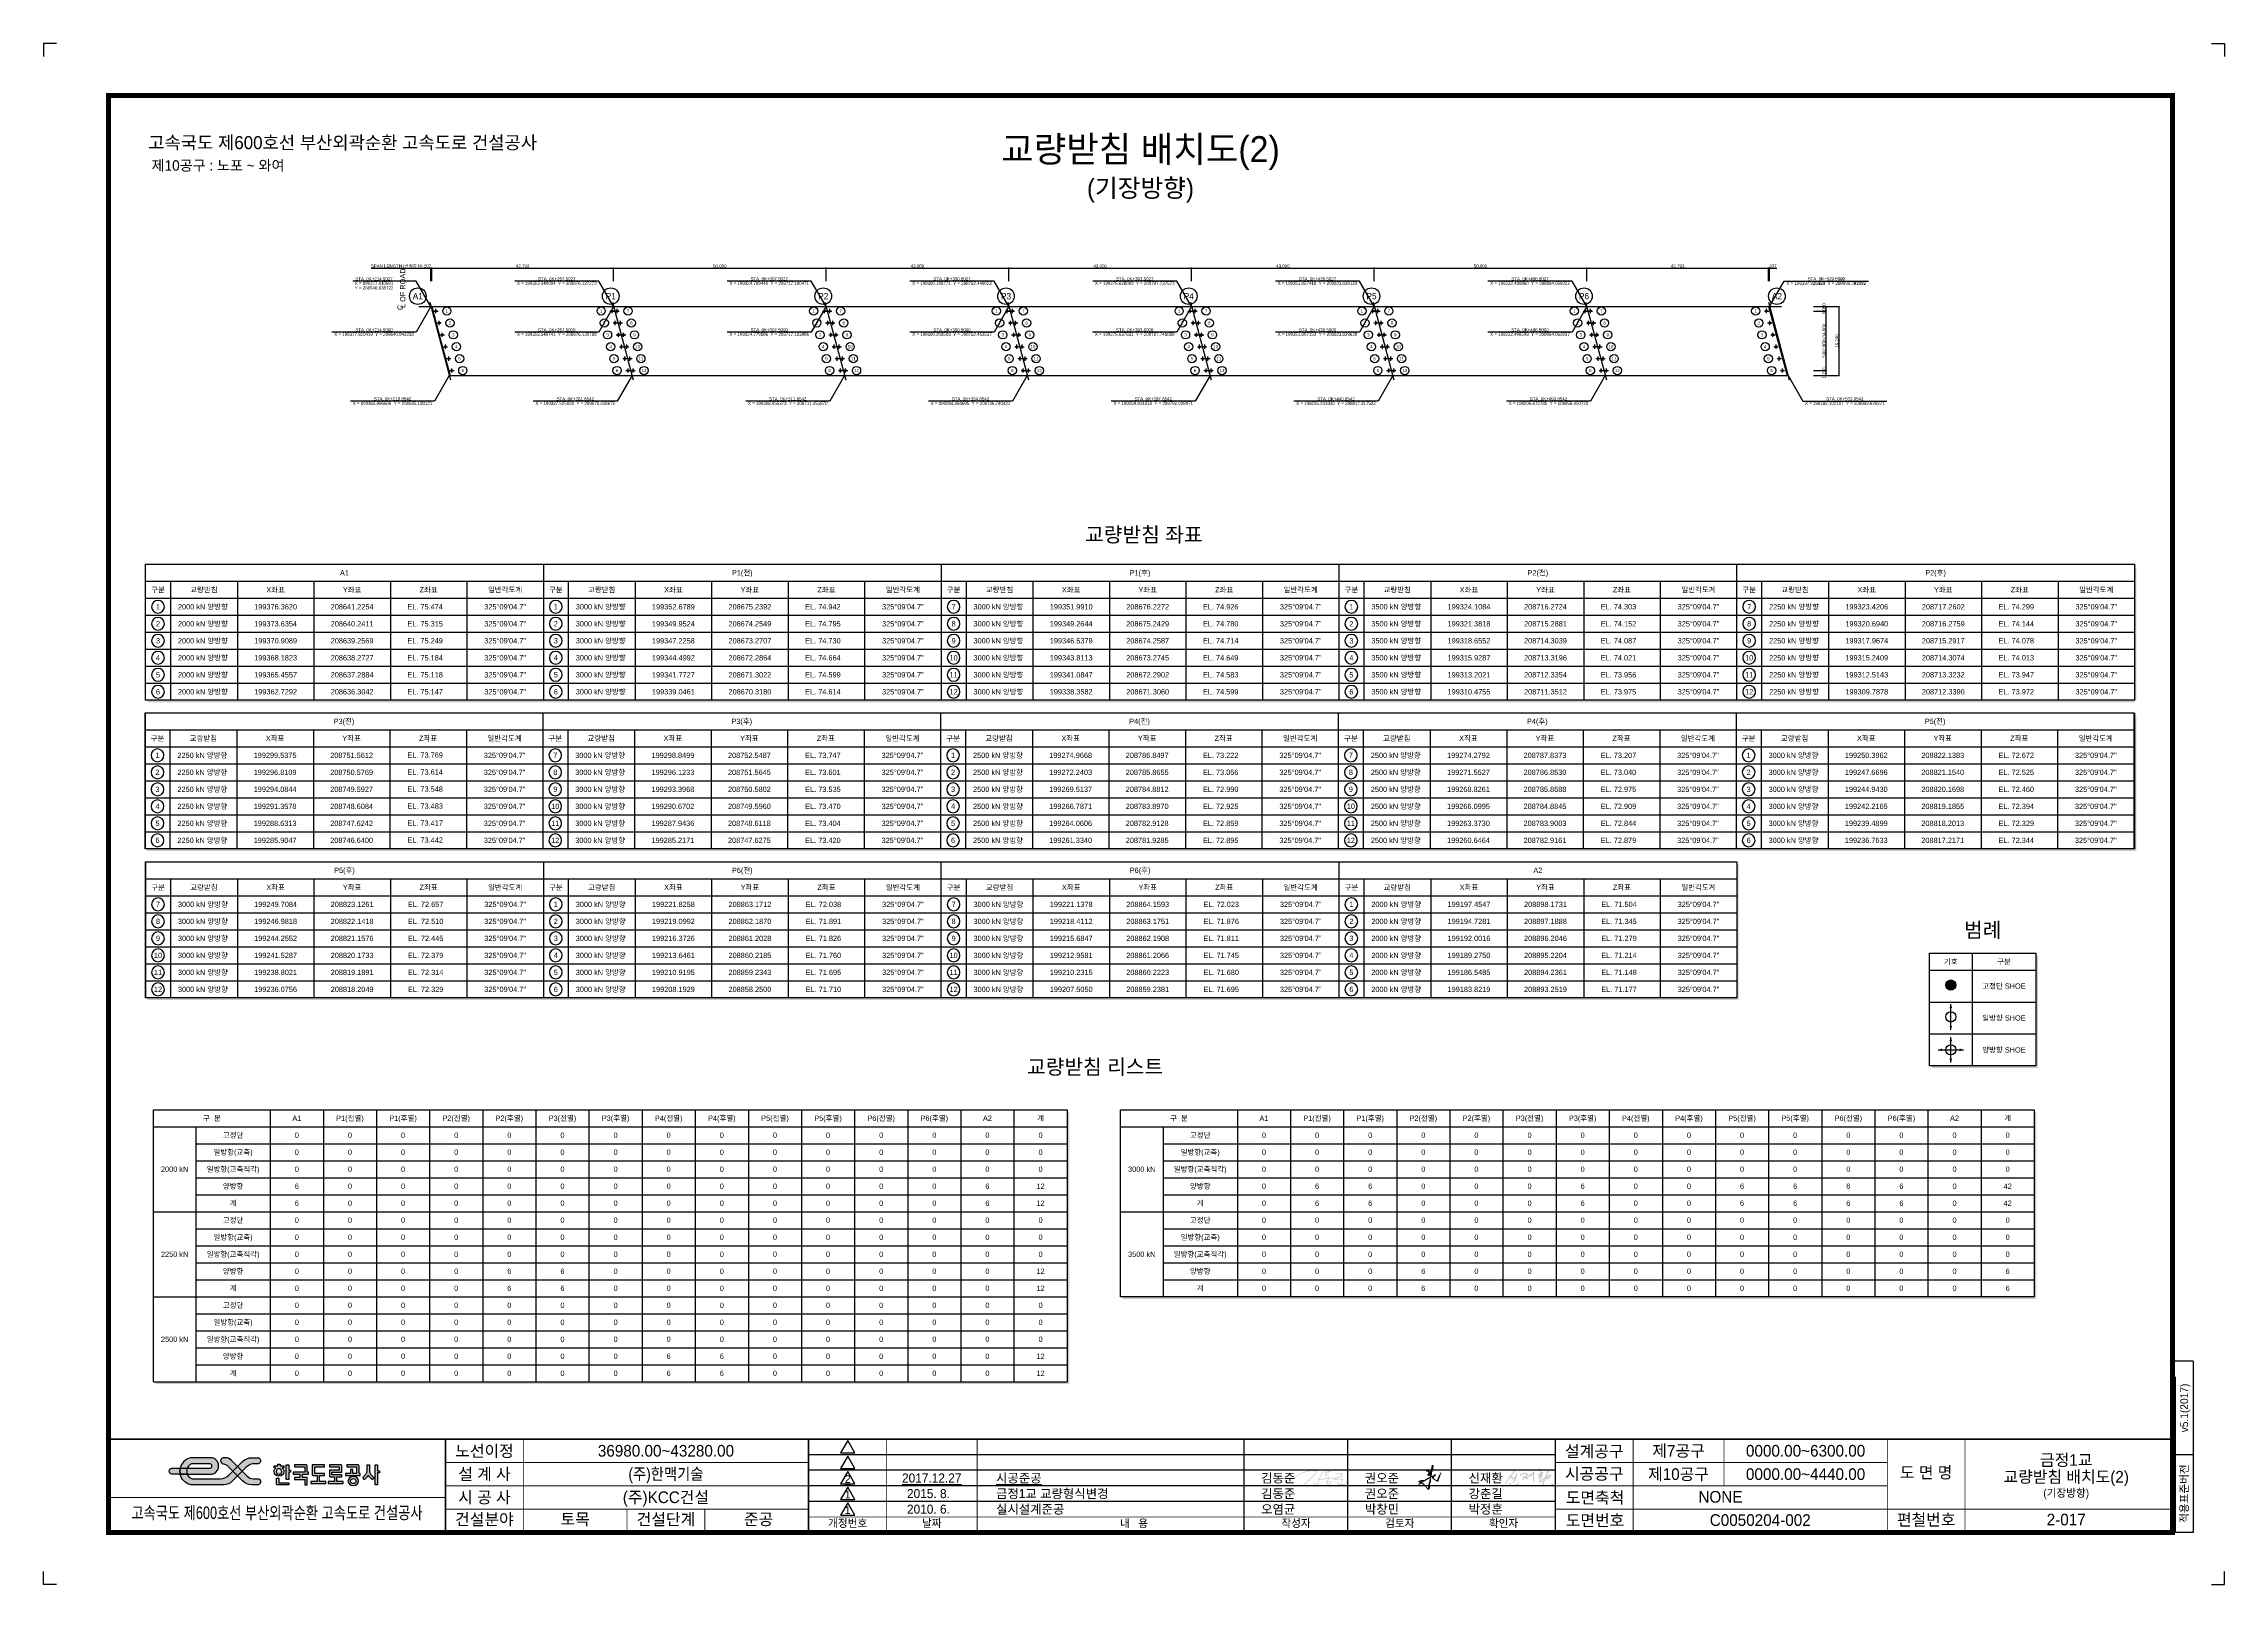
# Paper-space layout '배치1' of a CAD drawing. Header units: metres, sheet in millimetres. Extents: x 0 to 841, y 0 to 594.
# The model-space entities are those that its viewports show. They can reach past a viewport. Long polylines and large blocks are cut down to what shows.
import ezdxf
from ezdxf.enums import TextEntityAlignment as Align

# ---------------------------------------------------------------- set-up
doc = ezdxf.new("R2010")
doc.units = ezdxf.units.M
doc.header["$LTSCALE"] = 8
doc.linetypes.add('A-CENTR01', pattern=[2, 1.25, -0.25, 0.25, -0.25])
for name, color, linetype in [('CS-CNTL', 1, 'A-CENTR01'), ('CS-CONC-LEAN', 3, 'Continuous'), ('CS-CONC-MAJR', 4, 'Continuous'), ('CS-DIML', 1, 'Continuous'), ('CS-DIMT', 3, 'Continuous'), ('CS-LEAD', 1, 'Continuous'), ('CS-SYMB', 3, 'Continuous'), ('CS-TABL-LIN1', 4, 'Continuous'), ('CS-TABL-LIN2', 1, 'Continuous'), ('CS-TABL-TEX2', 3, 'Continuous'), ('CS-TEXT', 3, 'Continuous'), ('CX-BORD', 3, 'Continuous'), ('CX-BORD-LIN1', 4, 'Continuous'), ('CX-BORD-LIN2', 3, 'Continuous'), ('CX-BORD-TEX2', 7, 'Continuous'), ('CX-BORD-TEX3', 6, 'Continuous'), ('CX-MISC', 2, 'Continuous'), ('CX-PAPR', 2, 'Continuous'), ('CZ-TEX1', 6, 'Continuous')]:
    doc.layers.add(name, color=color, linetype=linetype)
doc.layers.get('CX-PAPR').freeze()
doc.styles.add('A_STANDARD', font='')
doc.styles.add('TB_TEXT', font='')
doc.styles.add('TB_WBTXT', font='')
doc.styles.add('TB_WMTXT', font='')
doc.styles.get('A_STANDARD').set_extended_font_data('Dotum')
doc.styles.get('TB_TEXT').set_extended_font_data('Dotum')
doc.styles.get('TB_WBTXT').set_extended_font_data('Dotum')
doc.styles.get('TB_WMTXT').set_extended_font_data('Dotum')

# ---------------------------------------------------------------- blocks, each defined once
blk = doc.blocks.new('CXBLKA1-KHC_C3')
at = {"layer": 'CX-BORD-TEX2'}
h = blk.add_hatch(color=256, dxfattribs=at)
h.paths.add_polyline_path([(498.84, 39.05), (498.81, 39.18), (498.78, 39.35), (498.8, 39.45), (498.99, 39.51), (499.1, 39.44), (499.12, 39.32), (499.14, 39.19), (499.17, 39.09), (499.26, 38.98), (499.37, 38.89), (499.59, 38.71), (499.72, 38.62), (499.8, 38.58), (499.95, 38.55), (500.33, 38.55), (500.74, 38.59), (500.89, 38.62), (500.96, 38.63), (501.06, 38.64), (501.75, 38.79), (501.88, 38.84), (502.06, 38.87), (502.18, 38.91), (502.31, 38.98), (502.68, 39.21), (502.96, 39.3), (503.06, 39.39), (503.17, 39.47), (503.23, 39.55), (503.3, 39.46), (503.28, 39.35), (503.24, 39.27), (503.16, 39.2), (502.98, 39.09), (502.87, 39.02), (502.78, 38.94), (502.67, 38.88), (502.59, 38.84), (502.16, 38.62), (501.99, 38.59), (501.86, 38.52), (501.77, 38.51), (501.52, 38.44), (501.13, 38.36), (500.87, 38.36), (500.44, 38.31), (500.29, 38.3), (500.15, 38.29), (500.07, 38.28), (500, 38.28), (499.84, 38.3), (499.74, 38.33), (499.61, 38.37), (499.55, 38.4), (499.28, 38.56), (499.19, 38.64), (499.1, 38.71), (499.02, 38.77), (498.99, 38.82), (498.97, 38.86), (498.95, 38.9), (498.92, 38.93), (498.9, 38.95), (498.89, 38.97)])
h.paths.add_polyline_path([(499.85, 41.2), (499.86, 41.15), (499.96, 41.13), (500.04, 41.16), (500.07, 41.19), (500.16, 41.21), (500.29, 41.27), (500.45, 41.25), (500.63, 41.14), (500.81, 41.09), (500.94, 41.04), (500.99, 41.1), (500.98, 41.32), (500.88, 41.38), (500.67, 41.48), (500.57, 41.52), (500.47, 41.53), (500.38, 41.51), (500.33, 41.46), (500.28, 41.41), (500.22, 41.37), (500.11, 41.34), (499.99, 41.32), (499.96, 41.33), (499.9, 41.31)], flags=17)
h.paths.add_polyline_path([(495.02, 39.11), (494.95, 38.92), (494.98, 38.72), (495.02, 38.63), (495.08, 38.57), (495.2, 38.51), (495.31, 38.5), (495.52, 38.56), (495.67, 38.65), (495.98, 38.8), (496.14, 38.91), (496.25, 38.99), (496.3, 39.07), (496.22, 39.22), (496.19, 39.29), (496.09, 39.38), (495.98, 39.45), (495.82, 39.51), (495.69, 39.54), (495.53, 39.55), (495.39, 39.53), (495.17, 39.49), (495.11, 39.46), (495.06, 39.41), (495.12, 39.38), (495.31, 39.41), (495.42, 39.41), (495.49, 39.33), (495.42, 39.23), (495.23, 39.2), (495.16, 39.18), (495.09, 39.18), (495.05, 39.16)], flags=16)
h.paths.add_polyline_path([(491.24, 40.1), (491.17, 40.15), (491.14, 40.23), (491.16, 40.29), (491.21, 40.37), (491.25, 40.43), (491.32, 40.45), (491.44, 40.49), (491.47, 40.51), (491.68, 40.55), (491.77, 40.56), (491.8, 40.56), (491.83, 40.59), (491.87, 40.64), (491.91, 40.74), (491.94, 40.86), (492.01, 41.06), (492.02, 41.14), (492.14, 41.48), (492.24, 41.71), (492.27, 41.8), (492.3, 41.91), (492.36, 42.01), (492.45, 42.27), (492.59, 42.55), (492.64, 42.64), (492.71, 42.74), (492.76, 42.81), (492.91, 43.03), (492.97, 43.16), (493, 43.27), (493.03, 43.33), (493.08, 43.42), (493.13, 43.47), (493.18, 43.47), (493.27, 43.4), (493.31, 43.29), (493.32, 43.22), (493.3, 43.14), (493.24, 43.08), (493.18, 43), (493.17, 42.93), (493.09, 42.8), (493, 42.68), (492.98, 42.65), (492.86, 42.42), (492.78, 42.29), (492.74, 42.2), (492.67, 42.09), (492.62, 42.02), (492.62, 41.84), (492.56, 41.77), (492.52, 41.66), (492.51, 41.59), (492.48, 41.54), (492.43, 41.45), (492.42, 41.31), (492.29, 41.12), (492.27, 41.06), (492.26, 40.98), (492.23, 40.86), (492.22, 40.78), (492.2, 40.72), (492.18, 40.67), (492.19, 40.64), (492.26, 40.65), (492.43, 40.67), (492.64, 40.66), (492.73, 40.69), (492.81, 40.71), (492.93, 40.73), (492.99, 40.73), (493.16, 40.76), (493.26, 40.76), (493.36, 40.77), (493.86, 40.79), (494.06, 40.81), (494.29, 40.83), (494.5, 40.88), (494.59, 40.88), (495.02, 40.91), (495.23, 40.92), (495.34, 40.92), (495.39, 40.94), (495.42, 40.97), (495.45, 41.06), (495.48, 41.12), (495.49, 41.15), (495.53, 41.34), (495.52, 41.42), (495.49, 41.47), (495.45, 41.53), (495.39, 41.59), (495.31, 41.65), (495.22, 41.71), (495.13, 41.73), (495.06, 41.75), (494.98, 41.76), (494.81, 41.78), (494.72, 41.77), (494.58, 41.8), (494.37, 41.88), (494.27, 41.95), (494.2, 42.04), (494.14, 42.14), (494.11, 42.25), (494.14, 42.34), (494.2, 42.47), (494.25, 42.52), (494.3, 42.55), (494.48, 42.68), (494.6, 42.76), (494.68, 42.84), (494.96, 43.04), (495.03, 43.07), (495.2, 43.17), (495.26, 43.21), (495.33, 43.26), (495.41, 43.27), (495.47, 43.32), (495.53, 43.36), (495.54, 43.37), (495.5, 43.38), (495.37, 43.36), (495.26, 43.33), (495.15, 43.32), (495.03, 43.31), (494.93, 43.29), (494.85, 43.25), (494.78, 43.23), (494.67, 43.2), (494.61, 43.18), (494.38, 43.12), (494.29, 43.07), (494.23, 43.05), (494.15, 42.96), (494.14, 42.89), (494.14, 42.84), (494.12, 42.82), (494.06, 42.83), (493.99, 42.86), (493.9, 42.95), (493.87, 43.05), (493.88, 43.14), (493.91, 43.21), (493.96, 43.26), (494.04, 43.31), (494.15, 43.32), (494.23, 43.34), (494.36, 43.36), (494.5, 43.4), (494.58, 43.43), (494.65, 43.45), (494.96, 43.52), (495.11, 43.55), (495.27, 43.59), (495.38, 43.61), (495.47, 43.62), (495.83, 43.65), (495.94, 43.67), (496.07, 43.7), (496.18, 43.74), (496.29, 43.75), (496.36, 43.76), (496.47, 43.67), (496.48, 43.57), (496.43, 43.5), (496.37, 43.5), (496.32, 43.48), (496.33, 43.44), (496.32, 43.41), (496.21, 43.37), (496.13, 43.38), (496.01, 43.35), (495.95, 43.33), (495.88, 43.29), (495.74, 43.25), (495.66, 43.2), (495.53, 43.1), (495.45, 43.05), (495.37, 43), (495.3, 42.95), (495.14, 42.86), (495.08, 42.81), (494.99, 42.73), (494.88, 42.68), (494.8, 42.62), (494.7, 42.5), (494.57, 42.39), (494.53, 42.36), (494.48, 42.3), (494.49, 42.18), (494.63, 42.08), (494.71, 42.07), (494.81, 42.06), (494.95, 42.03), (495.19, 41.98), (495.27, 41.98), (495.37, 41.96), (495.5, 41.85), (495.58, 41.76), (495.61, 41.7), (495.65, 41.63), (495.71, 41.57), (495.72, 41.48), (495.73, 41.39), (495.72, 41.24), (495.72, 41.15), (495.71, 41.07), (495.71, 41.02), (495.73, 41), (495.83, 40.99), (496.01, 41.02), (496.29, 41.02), (496.36, 41.03), (496.45, 41.04), (496.55, 41.06), (496.89, 41.07), (497.02, 41.07), (497.25, 41.1), (497.34, 41.1), (497.45, 41.09), (497.99, 41.12), (498.15, 41.15), (498.29, 41.2), (498.38, 41.21), (498.48, 41.21), (498.59, 41.21), (498.67, 41.22), (498.82, 41.29), (498.97, 41.39), (499.26, 41.53), (499.31, 41.55), (499.39, 41.57), (499.62, 41.7), (499.69, 41.77), (499.89, 41.87), (499.98, 41.91), (500.1, 42.01), (500.17, 42.04), (500.26, 42.09), (500.29, 42.11), (500.35, 42.18), (500.41, 42.25), (500.46, 42.29), (500.56, 42.38), (500.55, 42.44), (500.51, 42.48), (500.47, 42.5), (500.39, 42.51), (500.26, 42.52), (500.06, 42.57), (499.92, 42.6), (499.74, 42.63), (499.57, 42.67), (499.36, 42.69), (499.2, 42.71), (499.06, 42.69), (499, 42.67), (498.9, 42.67), (498.76, 42.66), (498.64, 42.64), (498.55, 42.62), (498.49, 42.6), (498.4, 42.6), (498.34, 42.63), (498.32, 42.72), (498.34, 42.77), (498.27, 42.86), (498.36, 42.97), (498.42, 42.97), (498.48, 42.96), (498.55, 42.92), (498.6, 42.91), (498.77, 42.92), (498.97, 42.93), (499.09, 42.95), (499.22, 42.96), (499.55, 42.97), (499.75, 42.93), (499.89, 42.92), (500.01, 42.88), (500.2, 42.83), (500.42, 42.8), (500.55, 42.77), (500.7, 42.74), (500.84, 42.66), (500.92, 42.58), (500.93, 42.49), (500.92, 42.4), (500.86, 42.31), (500.77, 42.19), (500.72, 42.12), (500.66, 42.08), (500.56, 42), (500.38, 41.87), (500.31, 41.81), (500.21, 41.76), (500.12, 41.73), (499.98, 41.66), (499.89, 41.6), (499.6, 41.44), (499.49, 41.38), (499.45, 41.31), (499.42, 41.26), (499.36, 41.18), (499.31, 41.12), (499.26, 41.1), (499.2, 41.07), (499.04, 41.05), (498.95, 41.03), (498.82, 40.98), (498.76, 40.95), (498.66, 40.89), (498.64, 40.9), (498.48, 40.83), (498.42, 40.78), (498.35, 40.76), (498.3, 40.71), (498.29, 40.66), (498.42, 40.64), (498.69, 40.68), (498.82, 40.69), (498.93, 40.7), (499.04, 40.7), (499.15, 40.7), (499.52, 40.68), (499.73, 40.71), (499.76, 40.71), (499.87, 40.69), (500.25, 40.69), (500.48, 40.67), (500.59, 40.67), (500.76, 40.67), (500.88, 40.68), (500.97, 40.69), (501.06, 40.64), (501.16, 40.55), (501.2, 40.49), (501.19, 40.4), (501.15, 40.31), (501.12, 40.26), (501.12, 40.21), (501.07, 40.14), (500.86, 39.78), (500.77, 39.67), (500.69, 39.56), (500.6, 39.46), (500.51, 39.33), (500.47, 39.26), (500.47, 39.18), (500.44, 39.07), (500.4, 38.99), (500.34, 38.89), (500.31, 38.78), (500.22, 38.7), (500.13, 38.65), (500.04, 38.61), (499.99, 38.61), (499.93, 38.6), (499.88, 38.64), (499.88, 38.69), (499.97, 38.77), (500.03, 38.81), (500.07, 38.87), (500.09, 38.92), (500.11, 38.98), (500.24, 39.27), (500.36, 39.42), (500.41, 39.51), (500.44, 39.6), (500.51, 39.71), (500.62, 39.87), (500.76, 40.11), (500.83, 40.23), (500.83, 40.29), (500.82, 40.35), (500.78, 40.39), (500.69, 40.41), (500.58, 40.4), (500.43, 40.39), (500.27, 40.4), (499.74, 40.45), (499.61, 40.45), (499.49, 40.44), (499.34, 40.43), (499.26, 40.41), (499.19, 40.41), (499.07, 40.4), (499, 40.4), (498.93, 40.39), (498.83, 40.39), (498.46, 40.37), (498.34, 40.36), (498.26, 40.35), (497.95, 40.32), (497.72, 40.3), (497.6, 40.29), (497.53, 40.25), (497.47, 40.24), (497.37, 40.3), (497.3, 40.37), (497.31, 40.43), (497.34, 40.5), (497.38, 40.54), (497.49, 40.55), (497.53, 40.57), (497.67, 40.59), (497.82, 40.59), (497.93, 40.6), (498.01, 40.62), (498.05, 40.65), (498.14, 40.78), (498.18, 40.86), (498.23, 40.89), (498.35, 40.94), (498.39, 40.97), (498.4, 41.01), (498.26, 40.98), (498.2, 40.96), (498.09, 40.94), (497.99, 40.93), (497.9, 40.91), (497.62, 40.88), (497.49, 40.86), (497.39, 40.83), (496.94, 40.81), (496.8, 40.82), (496.65, 40.8), (496.51, 40.78), (496.41, 40.77), (496.08, 40.74), (495.86, 40.72), (495.76, 40.73), (495.71, 40.73), (495.62, 40.69), (495.53, 40.53), (495.45, 40.29), (495.44, 40.25), (495.37, 40.14), (495.3, 40.07), (495.2, 39.92), (495.21, 39.86), (495.21, 39.81), (495.16, 39.73), (495.14, 39.68), (495.2, 39.67), (495.34, 39.72), (495.49, 39.75), (495.61, 39.75), (495.78, 39.75), (495.9, 39.74), (496.02, 39.74), (496.12, 39.68), (496.31, 39.58), (496.39, 39.51), (496.51, 39.41), (496.55, 39.34), (496.6, 39.24), (496.6, 39.14), (496.54, 39.02), (496.49, 38.95), (496.41, 38.83), (496.36, 38.76), (496.3, 38.73), (496.16, 38.62), (495.94, 38.46), (495.81, 38.4), (495.69, 38.35), (495.51, 38.26), (495.38, 38.22), (495.23, 38.19), (495.1, 38.2), (495.03, 38.25), (494.9, 38.35), (494.8, 38.42), (494.77, 38.49), (494.75, 38.54), (494.73, 38.63), (494.71, 38.69), (494.71, 38.79), (494.68, 39.04), (494.68, 39.14), (494.63, 39.18), (494.57, 39.19), (494.55, 39.28), (494.55, 39.35), (494.67, 39.52), (494.76, 39.57), (494.84, 39.65), (494.89, 39.75), (494.89, 39.8), (495, 40.04), (495.04, 40.14), (495.15, 40.28), (495.21, 40.38), (495.26, 40.46), (495.3, 40.49), (495.33, 40.56), (495.3, 40.61), (495.29, 40.67), (495.25, 40.68), (495.14, 40.65), (495.01, 40.63), (494.89, 40.61), (494.64, 40.6), (494.51, 40.59), (493.91, 40.54), (493.81, 40.54), (493.22, 40.44), (493, 40.41), (492.83, 40.4), (492.67, 40.38), (492.38, 40.36), (492.23, 40.37), (492.04, 40.36), (492.03, 40.22), (492.02, 40.15), (492, 40.09), (491.98, 39.96), (491.94, 39.87), (491.86, 39.68), (491.83, 39.55), (491.81, 39.47), (491.76, 39.39), (491.65, 39.26), (491.6, 39.16), (491.52, 39.07), (491.48, 39.02), (491.46, 38.97), (491.54, 38.8), (491.53, 38.71), (491.49, 38.59), (491.48, 38.49), (491.47, 38.39), (491.47, 38.32), (491.47, 38.25), (491.49, 38.16), (491.54, 38.16), (491.63, 38.21), (491.75, 38.27), (491.95, 38.4), (492.05, 38.49), (492.13, 38.55), (492.36, 38.74), (492.42, 38.81), (492.52, 38.94), (492.74, 39.05), (492.8, 39.02), (492.84, 38.97), (492.81, 38.9), (492.73, 38.83), (492.67, 38.76), (492.58, 38.66), (492.49, 38.59), (492.39, 38.5), (492.32, 38.43), (492.25, 38.37), (492.19, 38.29), (491.75, 37.95), (491.58, 37.86), (491.53, 37.81), (491.43, 37.78), (491.32, 37.77), (491.27, 37.78), (491.2, 37.84), (491.16, 37.9), (491.17, 37.97), (491.21, 38.12), (491.19, 38.22), (491.19, 38.3), (491.2, 38.4), (491.2, 38.49), (491.23, 38.63), (491.21, 38.68), (491.18, 38.71), (491.14, 38.66), (491.11, 38.59), (491.04, 38.53), (490.99, 38.51), (490.82, 38.38), (490.75, 38.29), (490.68, 38.21), (490.46, 37.83), (490.35, 37.72), (490.2, 37.62), (490.06, 37.58), (489.98, 37.61), (489.91, 37.69), (489.87, 37.82), (489.84, 37.94), (489.79, 38.12), (489.73, 38.57), (489.73, 38.72), (489.75, 38.83), (489.83, 38.96), (489.91, 39.02), (489.98, 39.03), (490.04, 39.01), (490.08, 39.04), (490.16, 39.06), (490.26, 38.96), (490.27, 38.89), (490.19, 38.8), (490.13, 38.73), (490.08, 38.64), (490.06, 38.53), (490.06, 38.44), (490.09, 38.2), (490.08, 38.09), (490.12, 37.97), (490.19, 37.95), (490.26, 38.02), (490.3, 38.13), (490.38, 38.24), (490.66, 38.6), (490.79, 38.7), (490.88, 38.77), (491.05, 38.9), (491.16, 38.95), (491.3, 39.02), (491.33, 39.04), (491.39, 39.12), (491.46, 39.23), (491.46, 39.28), (491.44, 39.35), (491.55, 39.53), (491.56, 39.62), (491.61, 39.75), (491.65, 39.83), (491.68, 39.9), (491.72, 39.99), (491.81, 40.2), (491.84, 40.28), (491.8, 40.32), (491.74, 40.3), (491.63, 40.27), (491.55, 40.25), (491.47, 40.23), (491.35, 40.12), (491.33, 40.1), (491.3, 40.08)])
h.paths.add_polyline_path([(481.43, 39.68), (481.29, 39.74), (481.16, 39.83), (481.13, 39.86), (481.09, 39.89), (481.02, 40.04), (481.04, 40.11), (481.12, 40.25), (481.33, 40.55), (481.4, 40.61), (481.52, 40.73), (481.71, 40.85), (481.81, 40.95), (481.93, 41.03), (482.02, 41.07), (482.14, 41.14), (482.24, 41.23), (482.55, 41.43), (482.73, 41.57), (482.83, 41.64), (482.99, 41.73), (483.1, 41.8), (483.16, 41.82), (483.23, 41.87), (483.55, 42.06), (483.68, 42.14), (483.84, 42.25), (483.99, 42.33), (484.15, 42.46), (484.28, 42.53), (484.41, 42.58), (484.89, 42.8), (485.01, 42.86), (485.11, 42.89), (485.23, 42.92), (485.38, 43.04), (485.58, 43.08), (485.96, 43.24), (486.25, 43.39), (486.37, 43.4), (486.78, 43.55), (487.17, 43.65), (487.29, 43.69), (487.71, 43.81), (487.9, 43.84), (488.02, 43.85), (488.56, 43.94), (488.91, 43.96), (489.07, 43.97), (489.54, 43.99), (489.66, 43.98), (489.87, 43.97), (490.03, 43.95), (490.37, 43.94), (490.48, 43.9), (490.57, 43.86), (490.66, 43.85), (490.79, 43.74), (490.86, 43.66), (490.91, 43.56), (490.95, 43.46), (490.98, 43.24), (490.94, 43.1), (490.8, 42.83), (490.75, 42.79), (490.47, 42.36), (490.38, 42.27), (490.3, 42.18), (490.23, 42.1), (490.16, 42.07), (490.11, 42.02), (490.07, 41.95), (490, 41.86), (489.93, 41.77), (489.87, 41.71), (489.76, 41.66), (489.52, 41.46), (489.42, 41.32), (489.35, 41.24), (489.24, 41.18), (489.1, 41.03), (489.03, 40.97), (488.68, 40.65), (488.3, 40.38), (488.13, 40.26), (488.07, 40.17), (487.98, 40.09), (487.84, 39.95), (487.78, 39.89), (487.73, 39.84), (487.47, 39.62), (487.23, 39.39), (487.02, 39.17), (486.94, 39.09), (486.88, 39.04), (486.83, 38.97), (486.78, 38.92), (486.67, 38.88), (486.49, 38.63), (486.36, 38.46), (486.29, 38.36), (486.3, 38.3), (486.31, 38.24), (486.31, 38.21), (486.27, 38.15), (486.17, 38.12), (486.1, 38.14), (485.98, 38.28), (486.02, 38.41), (486.07, 38.52), (486.24, 38.78), (486.31, 38.88), (486.36, 38.95), (486.44, 39), (486.5, 39.07), (486.55, 39.14), (486.71, 39.27), (486.85, 39.42), (486.98, 39.59), (487.12, 39.68), (487.3, 39.87), (487.41, 39.95), (487.52, 40.04), (487.62, 40.13), (487.76, 40.28), (488.35, 40.73), (488.56, 40.99), (488.74, 41.11), (488.81, 41.21), (488.91, 41.28), (489.09, 41.37), (489.19, 41.48), (489.28, 41.58), (489.43, 41.71), (489.82, 42.1), (490.1, 42.37), (490.25, 42.57), (490.38, 42.74), (490.47, 42.86), (490.54, 42.97), (490.6, 43.07), (490.64, 43.16), (490.65, 43.22), (490.66, 43.32), (490.67, 43.4), (490.63, 43.45), (490.55, 43.52), (490.3, 43.68), (490.14, 43.69), (490.03, 43.7), (489.92, 43.7), (489.75, 43.69), (489.6, 43.69), (489.49, 43.69), (489.36, 43.72), (489.24, 43.72), (489.17, 43.72), (488.58, 43.7), (488.45, 43.68), (488.08, 43.57), (487.83, 43.57), (487.56, 43.51), (487.46, 43.49), (487.05, 43.4), (486.85, 43.31), (486.68, 43.27), (486.43, 43.2), (486.36, 43.17), (486.15, 43.08), (486.04, 43.06), (485.93, 43.01), (485.65, 42.91), (485.5, 42.88), (485.33, 42.82), (485.21, 42.75), (485.01, 42.63), (484.93, 42.56), (484.78, 42.48), (484.68, 42.44), (484.4, 42.34), (484.29, 42.28), (484.13, 42.19), (484, 42.1), (483.89, 42.04), (483.79, 42), (483.69, 41.96), (483.4, 41.75), (483.28, 41.68), (483.19, 41.61), (483.11, 41.56), (482.95, 41.43), (482.87, 41.36), (482.81, 41.32), (482.74, 41.27), (482.6, 41.21), (482.51, 41.13), (482.43, 41.04), (482.33, 41), (482.21, 40.95), (482.09, 40.87), (482.01, 40.81), (481.9, 40.69), (481.8, 40.57), (481.7, 40.54), (481.64, 40.49), (481.53, 40.4), (481.43, 40.31), (481.32, 40.22), (481.26, 40.15), (481.23, 40.08), (481.23, 40.04), (481.24, 39.96), (481.29, 39.91), (481.36, 39.87), (481.41, 39.9), (481.52, 39.92), (481.57, 39.87), (481.61, 39.8), (481.58, 39.74), (481.53, 39.72), (481.49, 39.7)])
h = blk.add_hatch(color=256, dxfattribs=at)
h.paths.add_polyline_path([(531.85, 39.44), (531.73, 39.33), (531.72, 39.26), (531.82, 39.14), (531.95, 39.07), (532.05, 39.02), (532.15, 38.93), (532.31, 38.77), (532.47, 38.62), (532.56, 38.49), (532.66, 38.34), (532.85, 38.04), (533, 37.93), (533.17, 37.78), (533.32, 37.58), (533.42, 37.49), (533.54, 37.35), (533.66, 37.22), (533.71, 37.15), (533.79, 37.11), (533.89, 37.09), (533.92, 37.18), (533.94, 37.35), (533.92, 37.53), (533.95, 37.7), (533.99, 37.84), (534.06, 37.95), (534.08, 38.1), (534.06, 38.48), (534.06, 38.65), (534.13, 38.9), (534.2, 39.12), (534.28, 39.43), (534.31, 39.57), (534.44, 40.07), (534.49, 40.28), (534.54, 40.49), (534.59, 40.58), (534.6, 40.8), (534.6, 40.86), (534.55, 40.91), (534.39, 40.84), (534.21, 40.72), (534, 40.59), (533.82, 40.45), (533.65, 40.38), (533.53, 40.29), (533.41, 40.22), (533.2, 40.15), (533.05, 40.06), (532.76, 39.85), (532.68, 39.81), (532.53, 39.74), (532.36, 39.61), (532.29, 39.57), (532.04, 39.53), (531.99, 39.51)], flags=16)
h.paths.add_polyline_path([(531.35, 39.8), (531.24, 39.75), (531.07, 39.73), (530.99, 39.62), (530.99, 39.52), (531, 39.47), (531.17, 39.59), (531.27, 39.68), (531.41, 39.69), (531.47, 39.72), (531.55, 39.77), (531.6, 39.79), (531.67, 39.83), (531.72, 39.88), (531.6, 39.86), (531.52, 39.85), (531.46, 39.85), (531.41, 39.83)], flags=16)
h.paths.add_polyline_path([(531.5, 38.82), (531.36, 38.87), (531.15, 38.81), (530.99, 38.68), (530.81, 38.51), (530.57, 38.4), (530.35, 38.45), (530.22, 38.57), (530.17, 38.65), (530.17, 38.71), (530.36, 38.84), (530.46, 38.91), (530.61, 38.99), (530.72, 39.09), (530.72, 39.19), (530.6, 39.24), (530.25, 39.35), (530.17, 39.53), (530.15, 39.62), (530.17, 39.72), (530.41, 39.84), (530.88, 40.08), (531.05, 40.18), (531.33, 40.26), (531.49, 40.27), (531.69, 40.27), (531.98, 40.26), (532.24, 40.26), (532.5, 40.26), (532.58, 40.28), (532.84, 40.48), (533.03, 40.6), (533.25, 40.73), (533.72, 40.98), (534.03, 41.16), (534.25, 41.3), (534.41, 41.37), (534.52, 41.4), (534.61, 41.56), (534.65, 41.74), (534.65, 41.97), (534.63, 42.06), (534.54, 42), (534.44, 41.9), (534.34, 41.81), (534.14, 41.79), (533.87, 41.85), (533.7, 41.92), (533.66, 42.03), (533.64, 42.18), (533.67, 42.41), (533.91, 42.68), (533.94, 42.78), (533.97, 42.91), (533.96, 43.14), (533.93, 43.43), (533.86, 43.48), (533.61, 43.49), (533.21, 43.54), (533.09, 43.74), (533.1, 43.89), (533.31, 43.99), (533.55, 44.02), (533.96, 44.02), (534.27, 43.96), (534.41, 43.89), (534.48, 43.8), (534.53, 43.58), (534.52, 43.3), (534.5, 43.16), (534.56, 43.13), (534.62, 43.15), (534.7, 43.26), (534.69, 43.39), (534.69, 43.56), (534.76, 43.74), (534.83, 43.85), (534.9, 44.22), (535.07, 44.59), (535.19, 45.15), (535.22, 45.37), (535.26, 45.52), (535.27, 45.65), (535.29, 45.82), (535.32, 45.96), (535.4, 46.06), (535.56, 46.09), (535.72, 46.06), (535.94, 45.92), (536.06, 45.79), (536.1, 45.62), (536.11, 45.42), (535.96, 45.23), (535.94, 45.16), (535.92, 44.9), (535.91, 44.68), (535.9, 44.49), (535.89, 44.28), (535.8, 44.11), (535.73, 43.93), (535.65, 43.8), (535.63, 43.52), (535.48, 43.32), (535.42, 43.12), (535.39, 42.7), (535.43, 42.53), (535.4, 42.25), (535.39, 42.17), (535.26, 42.08), (535.22, 41.96), (535.25, 41.78), (535.34, 41.73), (535.48, 41.72), (535.58, 41.84), (535.71, 41.95), (535.85, 41.97), (535.93, 42.02), (536.08, 42.15), (536.49, 42.45), (536.73, 42.42), (536.96, 42.31), (536.97, 42.18), (536.99, 42.05), (536.79, 41.86), (536.59, 41.76), (536.29, 41.48), (536.18, 41.43), (536.13, 41.34), (536.14, 41.17), (536.15, 41.08), (536.18, 40.88), (536.34, 40.65), (536.61, 40.51), (536.87, 40.31), (537.06, 40.26), (537.21, 40.24), (537.47, 40.4), (537.58, 40.57), (537.62, 40.73), (537.61, 40.86), (537.68, 41.08), (537.8, 41.28), (537.9, 41.54), (538.19, 42.07), (538.33, 42.32), (538.48, 42.56), (538.65, 42.98), (538.75, 43.1), (538.87, 43.12), (538.94, 43.11), (539.03, 43.05), (539.04, 42.93), (539.03, 42.81), (538.98, 42.72), (538.88, 42.64), (538.79, 42.51), (538.72, 42.33), (538.66, 42.18), (538.59, 41.99), (538.59, 41.83), (538.58, 41.68), (538.5, 41.49), (538.46, 41.41), (538.37, 41.2), (538.35, 41.01), (538.33, 40.9), (538.2, 40.79), (538.13, 40.49), (538.11, 40.41), (538, 40.33), (537.98, 40.12), (538.03, 39.79), (537.98, 39.7), (537.86, 39.61), (537.64, 39.62), (537.15, 39.74), (536.94, 39.86), (536.75, 39.99), (536.33, 40.26), (536.17, 40.33), (536.02, 40.44), (535.81, 40.58), (535.67, 40.66), (535.59, 40.79), (535.47, 41.05), (535.51, 41.2), (535.51, 41.29), (535.48, 41.34), (535.37, 41.39), (535.21, 41.35), (535.14, 41.22), (535.14, 41.04), (535.1, 40.87), (535.08, 40.67), (535.09, 40.45), (535.07, 40.22), (535.04, 40.12), (535.02, 40.07), (534.97, 39.56), (534.89, 39.23), (534.83, 39.04), (534.73, 38.96), (534.67, 38.67), (534.66, 38.3), (534.66, 38), (534.66, 37.78), (534.68, 37.44), (534.64, 37.18), (534.56, 36.92), (534.48, 36.77), (534.28, 36.54), (534.04, 36.42), (533.87, 36.45), (533.79, 36.51), (533.64, 36.68), (533.53, 36.8), (533.44, 36.9), (533.22, 37.22), (533.08, 37.35), (532.83, 37.64), (532.3, 38.17), (532.19, 38.25), (532.02, 38.46), (531.96, 38.53), (531.84, 38.61), (531.76, 38.66), (531.72, 38.69)])
h = blk.add_hatch(color=256, dxfattribs=at)
h.paths.add_polyline_path([(581.59, 38.83), (581.53, 38.65), (581.49, 38.49), (581.43, 38.37), (581.56, 38.23), (581.78, 38.19), (582.04, 38.22), (582.16, 38.42), (582.13, 38.63), (581.99, 38.79), (581.76, 38.89), (581.63, 38.91)])
h.paths.add_polyline_path([(580.16, 41.44), (580.06, 41.33), (579.96, 41.24), (579.89, 41.2), (579.86, 41.08), (579.92, 41), (580.03, 41.01), (580.16, 41.1), (580.21, 41.11), (580.3, 41.14), (580.39, 41.25), (580.48, 41.34), (580.58, 41.44), (580.69, 41.57), (580.76, 41.64), (580.79, 41.74), (580.76, 41.82), (580.66, 41.84), (580.57, 41.79), (580.48, 41.72), (580.39, 41.67), (580.28, 41.62), (580.24, 41.56), (580.2, 41.52)], flags=16)
h.paths.add_polyline_path([(576.92, 44.53), (576.87, 44.61), (576.74, 44.72), (576.66, 44.73), (576.56, 44.71), (576.4, 44.68), (576.38, 44.61), (576.36, 44.51), (576.37, 44.33), (576.38, 44.19), (576.53, 44.1), (576.65, 44.05), (576.72, 44), (576.8, 43.95), (576.88, 43.88), (576.94, 43.72), (576.99, 43.62), (577.04, 43.45), (577.1, 43.17), (577.08, 43.08), (577.08, 43), (577.03, 42.93), (576.97, 42.86), (576.86, 42.7), (576.77, 42.61), (576.68, 42.57), (576.57, 42.53), (576.48, 42.48), (576.42, 42.42), (576.27, 42.37), (576.23, 42.35), (576.19, 42.22), (576.19, 42.13), (576.2, 41.9), (576.31, 41.83), (576.36, 41.83), (576.53, 41.85), (576.62, 41.9), (576.68, 41.95), (576.76, 42.03), (576.84, 42.1), (576.93, 42.17), (576.99, 42.25), (577.03, 42.32), (577.18, 42.4), (577.24, 42.4), (577.24, 42.32), (577.14, 42.23), (577.08, 42.17), (576.97, 42.11), (576.94, 42.01), (576.88, 41.93), (576.81, 41.89), (576.77, 41.84), (576.68, 41.74), (576.41, 41.5), (576.38, 41.42), (576.38, 41.3), (576.42, 41.13), (576.47, 41.07), (576.57, 41.01), (576.69, 40.97), (576.83, 40.98), (576.95, 41.04), (577.02, 41.11), (577.08, 41.18), (577.12, 41.23), (577.19, 41.24), (577.19, 41.14), (577.16, 41.06), (577.07, 40.97), (577.01, 40.85), (576.95, 40.78), (576.9, 40.69), (576.88, 40.58), (576.86, 40.51), (576.83, 40.42), (576.81, 40.33), (576.8, 40.25), (576.78, 40.18), (576.76, 40.03), (576.72, 39.9), (576.7, 39.82), (576.74, 39.57), (576.79, 39.48), (576.87, 39.37), (576.99, 39.31), (577.05, 39.27), (577.17, 39.28), (577.37, 39.31), (577.48, 39.34), (577.61, 39.4), (577.74, 39.51), (577.92, 39.66), (578.05, 39.79), (578.14, 39.9), (578.21, 39.98), (578.3, 40.09), (578.42, 40.25), (578.49, 40.35), (578.58, 40.46), (578.67, 40.57), (578.74, 40.69), (578.81, 40.76), (578.97, 40.98), (579.03, 41.05), (579.08, 41.09), (579.14, 41.19), (579.17, 41.26), (579.19, 41.32), (579.23, 41.31), (579.32, 41.22), (579.32, 41.16), (579.31, 41.1), (579.24, 41.05), (579.11, 40.94), (579.05, 40.8), (578.82, 40.49), (578.76, 40.38), (578.64, 40.2), (578.59, 40.13), (578.44, 39.96), (578.3, 39.77), (578.25, 39.66), (578.21, 39.5), (578.18, 39.41), (578.08, 39.23), (578.05, 39.08), (578, 38.97), (577.99, 38.82), (577.99, 38.57), (578.03, 38.43), (578.06, 38.34), (578.17, 38.17), (578.25, 38.05), (578.37, 37.96), (578.46, 37.94), (578.61, 37.94), (578.8, 37.94), (578.86, 38), (578.85, 38.11), (578.79, 38.19), (578.64, 38.29), (578.56, 38.39), (578.51, 38.55), (578.51, 38.83), (578.51, 38.98), (578.55, 39.17), (578.6, 39.31), (578.73, 39.63), (578.83, 39.79), (578.98, 40.02), (579.18, 40.35), (579.29, 40.5), (579.38, 40.57), (579.43, 40.62), (579.48, 40.63), (579.55, 40.61), (579.59, 40.55), (579.64, 40.51), (579.92, 40.46), (580.07, 40.51), (580.4, 40.6), (580.58, 40.72), (580.83, 40.91), (580.95, 41.02), (581.07, 41.23), (581.14, 41.37), (581.26, 41.54), (581.33, 41.7), (581.32, 41.96), (581.29, 42.09), (581.23, 42.23), (581.13, 42.32), (581.03, 42.36), (580.79, 42.36), (580.64, 42.35), (580.48, 42.27), (580.33, 42.11), (580.06, 41.89), (579.96, 41.8), (579.89, 41.76), (579.84, 41.77), (579.82, 41.91), (579.84, 42.04), (579.87, 42.15), (579.91, 42.41), (580.01, 42.68), (580.15, 43.05), (580.21, 43.14), (580.29, 43.27), (580.38, 43.39), (580.45, 43.48), (580.44, 43.66), (580.42, 43.78), (580.34, 43.86), (580.09, 43.92), (579.97, 43.89), (579.87, 43.83), (579.79, 43.67), (579.77, 43.57), (579.75, 43.42), (579.74, 43.29), (579.64, 43.01), (579.58, 42.85), (579.52, 42.68), (579.47, 42.54), (579.41, 42.32), (579.37, 42.24), (579.25, 41.95), (578.95, 41.53), (578.85, 41.42), (578.76, 41.3), (578.45, 40.91), (578.28, 40.72), (578.18, 40.6), (578.09, 40.51), (577.97, 40.35), (577.87, 40.23), (577.77, 40.13), (577.65, 40.02), (577.52, 39.95), (577.34, 39.89), (577.25, 39.89), (577.16, 40), (577.16, 40.08), (577.23, 40.18), (577.27, 40.3), (577.32, 40.5), (577.45, 40.76), (577.53, 40.92), (577.62, 41.05), (577.69, 41.18), (577.75, 41.31), (577.84, 41.47), (577.95, 41.64), (578, 41.75), (578.06, 41.86), (578.13, 41.95), (578.19, 42.16), (578.15, 42.28), (578.07, 42.33), (577.91, 42.34), (577.79, 42.39), (577.79, 42.43), (577.97, 42.53), (578.08, 42.64), (578.12, 42.72), (578.17, 42.8), (578.28, 42.86), (578.35, 42.95), (578.37, 43.14), (578.26, 43.28), (578.12, 43.3), (577.95, 43.31), (577.8, 43.24), (577.61, 43.2), (577.52, 43.29), (577.52, 43.46), (577.51, 43.73), (577.31, 44.15), (577.23, 44.25), (577.16, 44.36), (577.06, 44.44), (576.97, 44.51)])
h.paths.add_polyline_path([(571.09, 41.27), (570.9, 41.14), (570.83, 41.1), (570.78, 41.06), (570.8, 41.02), (570.83, 41.01), (570.92, 41.06), (571, 41.07), (571.06, 41.11), (571.11, 41.15), (571.11, 41.18), (571.11, 41.22), (571.11, 41.24)], flags=16)
h.paths.add_polyline_path([(569.36, 42.32), (569.32, 42.19), (569.32, 42.08), (569.33, 41.95), (569.39, 41.9), (569.54, 41.83), (569.66, 41.85), (569.72, 41.95), (569.81, 42.07), (569.89, 42.18), (570, 42.25), (570.2, 42.33), (570.46, 42.4), (570.6, 42.46), (570.95, 42.51), (571.19, 42.53), (571.29, 42.54), (571.55, 42.56), (571.66, 42.5), (571.74, 42.45), (571.76, 42.38), (571.76, 42.3), (571.68, 42.11), (571.65, 42.02), (571.64, 41.91), (571.6, 41.81), (571.55, 41.76), (571.41, 41.83), (571.22, 41.81), (571.1, 41.77), (570.97, 41.66), (570.84, 41.55), (570.73, 41.47), (570.65, 41.4), (570.5, 41.2), (570.45, 41.12), (570.38, 41), (570.32, 40.87), (570.32, 40.66), (570.35, 40.62), (570.49, 40.45), (570.66, 40.44), (570.81, 40.52), (571, 40.62), (571.13, 40.75), (571.25, 40.88), (571.31, 40.97), (571.37, 41.05), (571.51, 40.95), (571.51, 40.86), (571.68, 40.58), (571.72, 40.53), (571.86, 40.47), (572.04, 40.47), (572.13, 40.51), (572.26, 40.68), (572.62, 41.3), (572.75, 41.46), (572.93, 41.71), (572.96, 41.78), (572.99, 41.81), (573.08, 41.8), (573.14, 41.74), (573.17, 41.68), (573.31, 41.64), (573.46, 41.65), (573.54, 41.66), (573.67, 41.69), (573.76, 41.81), (573.85, 41.94), (573.99, 42.09), (574.17, 42.39), (574.23, 42.52), (574.28, 42.65), (574.36, 42.72), (574.37, 42.67), (574.37, 42.52), (574.32, 42.34), (574.32, 42.04), (574.32, 41.83), (574.32, 41.6), (574.33, 41.24), (574.36, 41), (574.37, 40.67), (574.39, 40.51), (574.4, 40.35), (574.42, 40.25), (574.48, 39.93), (574.58, 39.68), (574.67, 39.56), (574.77, 39.48), (574.9, 39.48), (574.95, 39.59), (574.96, 39.78), (574.95, 39.97), (574.89, 40.09), (574.86, 40.27), (574.86, 40.55), (574.84, 40.75), (574.82, 40.92), (574.78, 41.46), (574.78, 41.94), (574.79, 42.1), (574.86, 42.46), (574.89, 42.68), (574.9, 42.89), (574.9, 42.96), (574.92, 43.31), (574.83, 43.46), (574.77, 43.53), (574.66, 43.57), (574.49, 43.54), (574.35, 43.52), (574.31, 43.48), (574.28, 43.41), (574.28, 43.32), (574.21, 43.22), (574.08, 43.08), (574, 42.95), (573.91, 42.77), (573.68, 42.54), (573.65, 42.45), (573.6, 42.33), (573.5, 42.24), (573.41, 42.2), (573.35, 42.27), (573.33, 42.36), (573.23, 42.45), (573.1, 42.46), (572.97, 42.44), (572.9, 42.42), (572.82, 42.34), (572.78, 42.28), (572.78, 42.21), (572.78, 42.13), (572.75, 42.05), (572.44, 41.68), (572.3, 41.52), (572.14, 41.35), (572.07, 41.26), (571.98, 41.21), (571.93, 41.3), (571.9, 41.42), (571.88, 41.54), (572.08, 41.84), (572.19, 42), (572.27, 42.17), (572.28, 42.35), (572.26, 42.62), (572.2, 42.71), (572.12, 42.77), (571.93, 42.92), (571.77, 42.98), (571.51, 43), (571.36, 43.01), (571.07, 43.01), (570.83, 42.98), (570.68, 42.95), (570.43, 42.89), (570.27, 42.82), (570.17, 42.75), (569.98, 42.68), (569.82, 42.61), (569.72, 42.57), (569.57, 42.51), (569.48, 42.45), (569.41, 42.4)])
h.paths.add_polyline_path([(566.07, 38.34), (565.91, 38.4), (565.79, 38.5), (565.76, 38.54), (565.73, 38.59), (565.72, 38.67), (565.75, 38.74), (565.77, 38.8), (565.8, 38.89), (565.77, 38.99), (565.73, 39.02), (565.59, 39.01), (565.52, 39.02), (565.44, 39.03), (565.39, 39), (565.32, 38.95), (565.26, 38.87), (565.2, 38.8), (565.17, 38.73), (565.14, 38.64), (565.15, 38.54), (565.17, 38.44), (565.21, 38.35), (565.3, 38.22), (565.49, 38.08), (565.81, 37.88), (566.02, 37.86), (566.31, 37.83), (566.49, 37.8), (566.67, 37.8), (567.06, 37.85), (567.22, 37.87), (567.64, 38.02), (567.78, 38.13), (568.17, 38.29), (568.32, 38.41), (568.42, 38.47), (568.7, 38.72), (568.8, 38.84), (568.89, 38.92), (568.95, 39), (569.03, 39.06), (569.1, 39.12), (569.16, 39.19), (569.18, 39.27), (569.17, 39.37), (569.1, 39.4), (568.97, 39.37), (568.87, 39.24), (568.79, 39.16), (568.64, 39.05), (568.54, 38.98), (568.43, 38.91), (568.15, 38.75), (567.99, 38.66), (567.84, 38.61), (567.69, 38.54), (567.37, 38.4), (567.24, 38.37), (567.03, 38.33), (566.87, 38.31), (566.69, 38.31), (566.54, 38.31), (566.39, 38.31), (566.31, 38.31)])
h.paths.add_polyline_path([(567.54, 43.79), (567.54, 43.93), (567.51, 44.07), (567.4, 44.1), (567.31, 44.04), (567.23, 43.94), (567.14, 43.88), (567.14, 43.82), (567.13, 43.76), (567.06, 43.7), (566.92, 43.54), (566.52, 43.17), (566.44, 43.07), (566.33, 42.93), (566.14, 42.66), (566.07, 42.57), (566.04, 42.34), (565.91, 42.1), (565.85, 42.08), (565.66, 42.05), (565.57, 42.03), (565.33, 41.87), (565.22, 41.71), (565.16, 41.56), (565.09, 41.42), (565.04, 41.27), (565.03, 41.21), (565.11, 41.2), (565.17, 41.2), (565.2, 41.19), (565.17, 41.12), (565.07, 41.04), (564.8, 40.64), (564.72, 40.54), (564.67, 40.48), (564.59, 40.34), (564.47, 40.22), (564.4, 40.14), (564.25, 39.93), (564.07, 39.71), (563.99, 39.57), (563.84, 39.35), (563.74, 39.25), (563.64, 39.17), (563.61, 39.11), (563.61, 38.98), (563.68, 38.8), (563.72, 38.72), (563.81, 38.72), (563.97, 38.75), (564.04, 38.82), (564.08, 38.91), (564.08, 39.01), (564.17, 39.16), (564.27, 39.3), (564.36, 39.45), (564.45, 39.6), (564.53, 39.74), (564.67, 39.88), (565.07, 40.38), (565.16, 40.51), (565.5, 41.03), (565.63, 41.13), (565.7, 41.23), (565.75, 41.35), (565.79, 41.41), (565.89, 41.35), (565.93, 41.26), (565.97, 41.12), (566.02, 41), (566.13, 40.86), (566.31, 40.63), (566.49, 40.53), (566.62, 40.48), (566.87, 40.47), (567.03, 40.5), (567.09, 40.54), (567.16, 40.6), (567.19, 40.64), (567.25, 40.68), (567.28, 40.76), (567.32, 40.83), (567.43, 40.92), (567.43, 40.78), (567.4, 40.65), (567.37, 40.59), (567.25, 40.33), (567.18, 40.25), (567.13, 40.17), (567.12, 40.12), (567.04, 39.95), (567.01, 39.88), (566.95, 39.8), (566.85, 39.71), (566.79, 39.67), (566.71, 39.6), (566.63, 39.52), (566.56, 39.5), (566.47, 39.42), (566.49, 39.31), (566.65, 39.25), (566.75, 39.25), (566.97, 39.29), (567.09, 39.38), (567.25, 39.52), (567.4, 39.69), (567.47, 39.81), (567.55, 39.98), (567.68, 40.25), (567.74, 40.4), (567.82, 40.57), (567.87, 40.7), (567.9, 40.84), (567.95, 41.02), (568.02, 41.45), (568.08, 41.59), (568.14, 41.75), (568.17, 41.88), (568.2, 42.01), (568.27, 42.25), (568.34, 42.36), (568.35, 42.52), (568.33, 42.65), (568.27, 42.75), (568.17, 42.76), (568.02, 42.78), (567.92, 42.76), (567.82, 42.67), (567.8, 42.59), (567.8, 42.49), (567.8, 42.4), (567.8, 42.35), (567.77, 42.24), (567.74, 42.13), (567.7, 42.03), (567.67, 41.94), (567.61, 41.83), (567.53, 41.69), (567.49, 41.63), (567.42, 41.51), (567.35, 41.43), (567.16, 41.17), (567.08, 41.08), (566.9, 41.01), (566.79, 41), (566.72, 41), (566.59, 41.07), (566.54, 41.15), (566.48, 41.31), (566.41, 41.42), (566.34, 41.53), (566.26, 41.63), (566.2, 41.7), (566.16, 41.81), (566.2, 41.95), (566.3, 42.07), (566.43, 42.34), (566.61, 42.51), (566.73, 42.65), (566.84, 42.77), (567.05, 43.11), (567.13, 43.24), (567.22, 43.34), (567.3, 43.43), (567.38, 43.53), (567.46, 43.61), (567.55, 43.68)])
at = {"layer": 'CX-MISC', "true_color": 0xf03c00}
h = blk.add_hatch(color=20, dxfattribs=at)
h.paths.add_polyline_path([(81.44, 46.51), (82.75, 46.51, 0.130785), (83.01, 46.58, 0.568608), (83.05, 48.76, 0.139223), (82.77, 48.84), (80.25, 48.84, 0.198912), (76.7, 47.37), (74.78, 45.44), (76.6, 43.62), (78.12, 45.13, -0.198912)])
h.paths.add_polyline_path([(74.78, 41.79), (72.95, 43.62), (71.45, 42.12, -0.198912), (68.13, 40.74), (57.45, 40.74, -0.149968), (56.57, 41.01, -0.149163), (55.42, 42.44), (52.71, 42.44, 0.278403), (56.54, 38.45, 0.065939), (56.95, 38.39), (69.44, 38.39, 0.198912), (72.76, 39.77)])
h.paths.add_polyline_path([(52.71, 44.79), (49.45, 44.79, 0.888889), (49.45, 42.44), (52.71, 42.44, -0.111111)])
h.paths.add_polyline_path([(57.45, 46.49), (64.13, 46.49, -0.057559), (64.25, 46.47, -0.792918), (64.25, 44.8, -0.057559), (64.13, 44.79), (55.42, 44.79, 0.193915), (55.42, 42.44), (64.07, 42.44, 1.071754), (64.07, 48.84), (56.95, 48.84, 0.065939), (56.54, 48.78, 0.278403), (52.71, 44.79), (55.42, 44.79, -0.149163), (56.57, 46.22, -0.149968)])
at = {"layer": 'CX-MISC'}
h = blk.add_hatch(color=244, dxfattribs=at)
h.paths.add_polyline_path([(74.78, 45.44), (72.95, 43.62), (74.78, 41.79), (76.6, 43.62)])
h.paths.add_polyline_path([(55.42, 44.79), (52.71, 44.79, 0.111111), (52.71, 42.44), (55.42, 42.44, -0.193915)])
h = blk.add_hatch(color=30, dxfattribs=at)
h.paths.add_polyline_path([(72.3, 47.92, 0.198912), (70.08, 48.84), (69.29, 48.84, 0.833808), (69.19, 46.51, -0.177326), (70.99, 45.57), (72.95, 43.62), (74.78, 45.44)])
h.paths.add_polyline_path([(78.56, 41.66), (76.6, 43.62), (74.78, 41.79), (76.7, 39.86, 0.198912), (80.25, 38.39), (82.75, 38.39, 0.129219), (83.01, 38.46, 0.604319), (82.94, 40.69, 0.11379), (82.71, 40.74), (80.78, 40.74, -0.198912)])
h = blk.add_hatch(color=252, dxfattribs=at)
edge = h.paths.add_edge_path()
edge.add_line((124.72, 46.07), (125.67, 46.07))
edge.add_line((125.67, 46.07), (125.67, 43.67))
edge.add_arc((127.35, 43.67), 1.68, 180, 195.40835)
edge.add_arc((127.29, 43.65), 1.62, 195.40835, 211.40699)
edge.add_arc((131.54, 46.25), 6.6, 211.40699, 220.88462)
edge.add_arc((131.47, 46.19), 6.51, 220.88462, 230.49861)
edge.add_line((127.33, 41.17), (126.76, 40.34))
edge.add_arc((131.46, 46.05), 7.39, 221.3708, 230.56833, ccw=False)
edge.add_arc((131.68, 46.25), 7.69, 212.52838, 221.37282, ccw=False)
edge.add_arc((118.71, 46.25), 7.69, 318.62717, 327.47163, ccw=False)
edge.add_arc((118.94, 46.05), 7.39, 309.43168, 318.62919, ccw=False)
edge.add_line((123.63, 40.34), (123.06, 41.17))
edge.add_arc((118.98, 46.13), 6.42, 309.43551, 319.18126)
edge.add_arc((118.78, 46.3), 6.69, 319.17872, 328.52967)
edge.add_arc((123.11, 43.65), 1.61, 328.57646, 344.60819)
edge.add_arc((123.05, 43.67), 1.67, 344.57291, 360.01873)
edge.add_line((124.72, 43.67), (124.72, 46.07))
edge = h.paths.add_edge_path()
edge.add_arc((90.89, 43.48), 1.77, 0.34469, 51.80654, ccw=False)
edge.add_arc((90.8, 43.54), 1.86, 268.63901, 358.48882, ccw=False)
edge.add_arc((90.71, 43.54), 1.86, 181.49526, 271.37691, ccw=False)
edge.add_arc((90.63, 43.48), 1.77, 128.19451, 179.65427, ccw=False)
edge.add_line((89.54, 44.87), (88.86, 44.87))
edge.add_line((88.86, 44.87), (88.86, 45.69))
edge.add_line((88.86, 45.69), (90.28, 45.69))
edge.add_line((90.28, 45.69), (90.28, 46.33))
edge.add_line((90.28, 46.33), (91.23, 46.33))
edge.add_line((91.23, 46.33), (91.23, 45.69))
edge.add_line((91.23, 45.69), (92.66, 45.69))
edge.add_line((92.66, 45.69), (92.66, 44.87))
edge.add_line((92.66, 44.87), (91.98, 44.87))
h.paths.add_polyline_path([(129.47, 43.75), (129.47, 42.98), (128.76, 42.98), (128.76, 38.33), (127.81, 38.33), (127.81, 46.07), (128.76, 46.07), (128.76, 43.75)])
edge = h.paths.add_edge_path()
edge.add_line((116.88, 46.07), (116.88, 45.3))
edge.add_line((116.88, 45.3), (120.68, 45.3))
edge.add_line((120.68, 45.3), (120.68, 42.72))
edge.add_line((120.68, 42.72), (119.26, 42.72))
edge.add_line((119.26, 42.72), (119.26, 44.27))
edge.add_line((119.26, 44.27), (118.31, 44.27))
edge.add_line((118.31, 44.27), (118.31, 42.72))
edge.add_line((118.31, 42.72), (116.41, 42.72))
edge.add_line((116.41, 42.72), (116.41, 41.94))
edge.add_line((116.41, 41.94), (122.11, 41.94))
edge.add_line((122.11, 41.94), (122.11, 42.72))
edge.add_line((122.11, 42.72), (121.63, 42.72))
edge.add_line((121.63, 42.72), (121.63, 45.56))
edge.add_arc((121.08, 45.56), 0.549, 360, 400.6008)
edge.add_arc((121.16, 45.62), 0.455, 40.6008, 89.66109)
edge.add_line((121.16, 46.07), (116.88, 46.07))
edge = h.paths.add_edge_path()
edge.add_line((110.23, 46.07), (110.23, 45.3))
edge.add_line((110.23, 45.3), (114.03, 45.3))
edge.add_line((114.03, 45.3), (114.03, 44.01))
edge.add_line((114.03, 44.01), (110.23, 44.01))
edge.add_line((110.23, 44.01), (110.23, 41.94))
edge.add_arc((110.78, 41.94), 0.549, 180, 220.6008)
edge.add_arc((110.71, 41.88), 0.455, 220.6008, 269.66109)
edge.add_line((110.71, 41.43), (112.13, 41.43))
edge.add_line((112.13, 41.43), (112.13, 39.62))
edge.add_line((112.13, 39.62), (109.76, 39.62))
edge.add_line((109.76, 39.62), (109.76, 38.84))
edge.add_line((109.76, 38.84), (115.46, 38.84))
edge.add_line((115.46, 38.84), (115.46, 39.62))
edge.add_line((115.46, 39.62), (113.08, 39.62))
edge.add_line((113.08, 39.62), (113.08, 41.43))
edge.add_line((113.08, 41.43), (114.98, 41.43))
edge.add_line((114.98, 41.43), (114.98, 42.2))
edge.add_line((114.98, 42.2), (111.18, 42.2))
edge.add_line((111.18, 42.2), (111.18, 43.23))
edge.add_line((111.18, 43.23), (114.98, 43.23))
edge.add_line((114.98, 43.23), (114.98, 45.56))
edge.add_arc((114.43, 45.56), 0.549, 360, 400.6008)
edge.add_arc((114.51, 45.62), 0.455, 40.6008, 89.66109)
edge.add_line((114.51, 46.07), (110.23, 46.07))
edge = h.paths.add_edge_path()
edge.add_line((108.33, 46.07), (103.58, 46.07))
edge.add_line((103.58, 46.07), (103.58, 42.46))
edge.add_arc((104.13, 42.46), 0.549, 180, 220.6008)
edge.add_arc((104.06, 42.4), 0.455, 220.6008, 269.66109)
edge.add_line((104.06, 41.94), (105.48, 41.94))
edge.add_line((105.48, 41.94), (105.48, 39.62))
edge.add_line((105.48, 39.62), (103.11, 39.62))
edge.add_line((103.11, 39.62), (103.11, 38.84))
edge.add_line((103.11, 38.84), (108.81, 38.84))
edge.add_line((108.81, 38.84), (108.81, 39.62))
edge.add_line((108.81, 39.62), (106.43, 39.62))
edge.add_line((106.43, 39.62), (106.43, 41.94))
edge.add_line((106.43, 41.94), (108.33, 41.94))
edge.add_line((108.33, 41.94), (108.33, 42.72))
edge.add_line((108.33, 42.72), (104.53, 42.72))
edge.add_line((104.53, 42.72), (104.53, 45.3))
edge.add_line((104.53, 45.3), (108.33, 45.3))
edge.add_line((108.33, 45.3), (108.33, 46.07))
edge = h.paths.add_edge_path()
edge.add_line((100.73, 38.33), (101.68, 38.33))
edge.add_line((101.68, 38.33), (101.68, 41.17))
edge.add_line((101.68, 41.17), (99.78, 41.17))
edge.add_line((99.78, 41.17), (99.78, 42.46))
edge.add_line((99.78, 42.46), (102.16, 42.46))
edge.add_line((102.16, 42.46), (102.16, 43.23))
edge.add_line((102.16, 43.23), (101.68, 43.23))
edge.add_line((101.68, 43.23), (101.68, 45.56))
edge.add_arc((101.13, 45.56), 0.549, 360, 400.6008)
edge.add_arc((101.21, 45.62), 0.455, 40.6008, 89.66109)
edge.add_line((101.21, 46.07), (96.7, 46.07))
edge.add_line((96.7, 46.07), (96.7, 45.3))
edge.add_line((96.7, 45.3), (100.73, 45.3))
edge.add_line((100.73, 45.3), (100.73, 43.23))
edge.add_line((100.73, 43.23), (96.22, 43.23))
edge.add_line((96.22, 43.23), (96.22, 42.46))
edge.add_line((96.22, 42.46), (98.83, 42.46))
edge.add_line((98.83, 42.46), (98.83, 41.17))
edge.add_line((98.83, 41.17), (96.7, 41.17))
edge.add_line((96.7, 41.17), (96.7, 40.39))
edge.add_line((96.7, 40.39), (100.73, 40.39))
edge.add_line((100.73, 40.39), (100.73, 38.33))
edge = h.paths.add_edge_path()
edge.add_line((94.56, 38.33), (90.28, 38.33))
edge.add_arc((90.28, 38.78), 0.449, 220.2619, 270, ccw=False)
edge.add_arc((90.37, 38.85), 0.558, 180.33891, 220.2619, ccw=False)
edge.add_arc((264.38, 39.88), 174.57, 179.66109, 180.33891, ccw=False)
edge.add_line((89.81, 40.91), (90.76, 40.91))
edge.add_line((90.76, 40.91), (90.76, 39.1))
edge.add_line((90.76, 39.1), (94.56, 39.1))
edge.add_line((94.56, 39.1), (94.56, 38.33))
edge = h.paths.add_edge_path(flags=16)
edge.add_ellipse((119.42, 39.81), major_axis=(-1.11, 0), ratio=0.86651, start_angle=0, end_angle=360)
edge = h.paths.add_edge_path()
edge.add_ellipse((119.42, 39.81), major_axis=(2.06, 0), ratio=0.842916, start_angle=0, end_angle=360, ccw=False)
h.paths.add_polyline_path([(95.27, 44.01), (95.27, 43.23), (94.56, 43.23), (94.56, 40.39), (93.49, 40.39), (93.49, 46.07), (94.56, 46.07), (94.56, 44.01)])
edge = h.paths.add_edge_path(flags=16)
edge.add_ellipse((90.76, 43.49), major_axis=(0, 1.22), ratio=0.776497, start_angle=0, end_angle=360, ccw=False)
at = {"layer": 'CX-BORD-LIN1', "const_width": 2}
blk.add_lwpolyline([(821, 20), (25, 20), (25, 574), (821, 574)], close=True, dxfattribs=at)
at = {"layer": 'CX-BORD-LIN1'}
for points, const_width in [([(821, 56), (25, 56)], 0.6), ([(155, 20), (155, 56)], 0.6), ([(185, 20), (185, 56)], 0.3), ([(295, 20), (295, 56)], 0.6), ([(325, 20), (325, 56)], 0.3), ([(360, 20), (360, 56)], 0.3), ([(583, 20), (583, 56)], 0.6), ([(711, 20), (711, 56)], 0.3), ([(583, 26), (295, 26)], 0.2)]:
    blk.add_lwpolyline(points, dxfattribs=dict(at, const_width=const_width))
for points in [[(310.08, 55.47), (307.34, 50.71), (312.83, 50.71)], [(310.08, 49.47), (307.34, 44.71), (312.83, 44.71)], [(310.08, 43.47), (307.34, 38.71), (312.83, 38.71)], [(310.08, 37.47), (307.34, 32.71), (312.83, 32.71)], [(310.08, 31.47), (307.34, 26.71), (312.83, 26.71)]]:
    blk.add_lwpolyline(points, close=True, dxfattribs=at)
for points in [[(463, 20), (463, 56)], [(503, 20), (503, 56)], [(543, 20), (543, 56)]]:
    blk.add_lwpolyline(points, dxfattribs=at)
at = {"layer": 'CX-BORD-LIN2'}
for p, q in [((829, 86.03), (821, 86.03)), ((829, 86.03), (829, 20)), ((822, 80), (822, 20)), ((583, 50), (295, 50)), ((829, 50), (821, 50)), ((829, 20), (822, 20))]:
    blk.add_line(p, q, dxfattribs=at)
at = {"layer": 'CX-BORD-LIN2', "const_width": 0.3}
for points in [[(613, 20), (613, 56)], [(648, 38), (648, 56)], [(741, 20), (741, 56)], [(295, 47), (155, 47)], [(711, 47), (583, 47)], [(155, 33.5), (25, 33.5)], [(295, 38), (155, 38)], [(711, 38), (583, 38)], [(295, 29), (155, 29)], [(225, 20), (225, 29)], [(255, 20), (255, 29)], [(821, 29), (583, 29)]]:
    blk.add_lwpolyline(points, dxfattribs=at)
at = {"layer": 'CX-BORD-LIN2'}
for points in [[(583, 44), (295, 44)], [(583, 38), (295, 38)], [(583, 32), (295, 32)]]:
    blk.add_lwpolyline(points, dxfattribs=at)
at = {"layer": 'CX-MISC'}
blk.add_line((836, 594), (841, 594), dxfattribs=at)
for points in [[(5, 594), (0, 594), (0, 589)], [(836, 594), (841, 594), (841, 589)], [(5, 0), (0, 0), (0, 5)], [(836, 0), (841, 0), (841, 5)]]:
    blk.add_lwpolyline(points, dxfattribs=at)
at = {"layer": 'CX-MISC', "color": 20, "true_color": 0xf03c00}
for points in [[(49.45, 42.44, -0.888889), (49.45, 44.79), (52.71, 44.79, 0.111111), (52.71, 42.44)], [(74.78, 41.79), (72.76, 39.77, -0.198912), (69.44, 38.39), (56.95, 38.39, -0.065939), (56.54, 38.45, -0.278403), (52.71, 42.44), (55.42, 42.44, 0.149163), (56.57, 41.01, 0.149968), (57.45, 40.74), (68.13, 40.74, 0.198912), (71.45, 42.12), (72.95, 43.62)], [(83.01, 46.58, -0.130785), (82.75, 46.51), (81.44, 46.51, 0.198912), (78.12, 45.13), (76.6, 43.62), (74.78, 45.44), (76.7, 47.37, -0.198912), (80.25, 48.84), (82.77, 48.84, -0.139223), (83.05, 48.76, -0.568608)]]:
    blk.add_lwpolyline(points, format="xyb", close=True, dxfattribs=at)
at = {"layer": 'CX-MISC', "color": 244}
blk.add_lwpolyline([(52.71, 44.79), (55.42, 44.79, 0.193915), (55.42, 42.44), (52.71, 42.44, -0.111111)], format="xyb", close=True, dxfattribs=at)
at = {"layer": 'CX-MISC', "color": 20, "true_color": 0xf03c00}
blk.add_lwpolyline([(57.45, 46.49, 0.149968), (56.57, 46.22, 0.149163), (55.42, 44.79, 0.193915), (55.42, 42.44), (64.07, 42.44, 1.071754), (64.07, 48.84), (56.95, 48.84, 0.065939), (56.54, 48.78, 0.278403), (52.71, 44.79), (55.42, 44.79), (64.13, 44.79, 0.057559), (64.25, 44.8, 0.792918), (64.25, 46.47, 0.057559), (64.13, 46.49), (57.45, 46.49)], format="xyb", dxfattribs=at)
at = {"layer": 'CX-MISC', "color": 30}
blk.add_lwpolyline([(69.19, 46.51, -0.177326), (70.99, 45.57), (72.95, 43.62), (74.78, 45.44), (72.3, 47.92, 0.198912), (70.08, 48.84), (69.29, 48.84, 0.87142), (69.29, 46.49)], format="xyb", dxfattribs=at)
at = {"layer": 'CX-MISC', "color": 244}
blk.add_lwpolyline([(74.78, 45.44), (76.6, 43.62), (74.78, 41.79), (72.95, 43.62), (74.78, 45.44)], dxfattribs=at)
at = {"layer": 'CX-MISC', "color": 30}
blk.add_lwpolyline([(76.6, 43.62), (78.56, 41.66, 0.198912), (80.78, 40.74), (82.71, 40.74, -0.11379), (82.94, 40.69, -0.604319), (83.01, 38.46, -0.129219), (82.75, 38.39), (80.25, 38.39, -0.198912), (76.7, 39.86), (74.78, 41.79)], format="xyb", close=True, dxfattribs=at)
at = {"layer": 'CX-MISC', "color": 252}
for points in [[(91.98, 44.87, -0.228396), (92.66, 43.49, -0.413446), (90.76, 41.68, -0.413609), (88.86, 43.49, -0.228387), (89.54, 44.87), (88.86, 44.87), (88.86, 45.69), (90.28, 45.69), (90.28, 46.33), (91.23, 46.33), (91.23, 45.69), (92.66, 45.69), (92.66, 44.87), (91.98, 44.87)], [(100.73, 38.33), (101.68, 38.33), (101.68, 41.17), (99.78, 41.17), (99.78, 42.46), (102.16, 42.46), (102.16, 43.23), (101.68, 43.23), (101.68, 45.56, 0.179031), (101.55, 45.91, 0.217397), (101.21, 46.07), (96.7, 46.07), (96.7, 45.3), (100.73, 45.3), (100.73, 43.23), (96.22, 43.23), (96.22, 42.46), (98.83, 42.46), (98.83, 41.17), (96.7, 41.17), (96.7, 40.39), (100.73, 40.39), (100.73, 38.33)], [(108.33, 46.07), (103.58, 46.07), (103.58, 42.46, 0.179031), (103.72, 42.1, 0.217397), (104.06, 41.94), (105.48, 41.94), (105.48, 39.62), (103.11, 39.62), (103.11, 38.84), (108.81, 38.84), (108.81, 39.62), (106.43, 39.62), (106.43, 41.94), (108.33, 41.94), (108.33, 42.72), (104.53, 42.72), (104.53, 45.3), (108.33, 45.3), (108.33, 46.07)], [(110.23, 46.07), (110.23, 45.3), (114.03, 45.3), (114.03, 44.01), (110.23, 44.01), (110.23, 41.94, 0.179031), (110.37, 41.59, 0.217397), (110.71, 41.43), (112.13, 41.43), (112.13, 39.62), (109.76, 39.62), (109.76, 38.84), (115.46, 38.84), (115.46, 39.62), (113.08, 39.62), (113.08, 41.43), (114.98, 41.43), (114.98, 42.2), (111.18, 42.2), (111.18, 43.23), (114.98, 43.23), (114.98, 45.56, 0.179031), (114.85, 45.91, 0.217397), (114.51, 46.07), (110.23, 46.07)], [(116.88, 46.07), (116.88, 45.3), (120.68, 45.3), (120.68, 42.72), (119.26, 42.72), (119.26, 44.27), (118.31, 44.27), (118.31, 42.72), (116.41, 42.72), (116.41, 41.94), (122.11, 41.94), (122.11, 42.72), (121.63, 42.72), (121.63, 45.56, 0.179031), (121.5, 45.91, 0.217397), (121.16, 46.07), (116.88, 46.07)], [(124.72, 46.07), (125.67, 46.07), (125.67, 43.67, 0.067333), (125.73, 43.22, 0.069921), (125.91, 42.81, 0.041378), (126.55, 41.93, 0.041974), (127.33, 41.17), (126.76, 40.34, -0.040153), (125.91, 41.17, -0.03861), (125.2, 42.12, -0.03861), (124.48, 41.17, -0.040153), (123.63, 40.34), (123.06, 41.17, 0.042549), (123.84, 41.93, 0.040824), (124.48, 42.81, 0.070066), (124.66, 43.22, 0.067497), (124.72, 43.67), (124.72, 46.07)], [(94.56, 38.33), (90.28, 38.33, -0.220496), (89.94, 38.49, -0.175981), (89.81, 38.84, -0.002958), (89.81, 40.91), (90.76, 40.91), (90.76, 39.1), (94.56, 39.1), (94.56, 38.33)]]:
    blk.add_lwpolyline(points, format="xyb", dxfattribs=at)
for points in [[(95.27, 44.01), (95.27, 43.23), (94.56, 43.23), (94.56, 40.39), (93.49, 40.39), (93.49, 46.07), (94.56, 46.07), (94.56, 44.01)], [(129.47, 43.75), (129.47, 42.98), (128.76, 42.98), (128.76, 38.33), (127.81, 38.33), (127.81, 46.07), (128.76, 46.07), (128.76, 43.75)]]:
    blk.add_lwpolyline(points, close=True, dxfattribs=at)
at = {"layer": 'CX-MISC', "color": 252, "extrusion": (0, 0, -1)}
blk.add_ellipse((90.76, 43.49), major_axis=(0, 1.22), ratio=0.776497, start_param=3.141593, end_param=9.424778, dxfattribs=at)
blk.add_ellipse((119.42, 39.81), major_axis=(2.06, 0), ratio=0.842916, dxfattribs=at)
at = {"layer": 'CX-MISC', "color": 252}
blk.add_ellipse((119.42, 39.81), major_axis=(-1.11, 0), ratio=0.86651, dxfattribs=at)
at = {"layer": 'CX-BORD-LIN1', "style": 'TB_TEXT'}
for tag, height, p in [('TR_RNUM5', 3, (310.11, 52.64)), ('TR_RDAT5', 3.5, (342.5, 53)), ('TR_DGN5', 3.5, (476.12, 53)), ('TR_CHK5', 3.5, (516.12, 53)), ('TR_APP5', 3.5, (556.12, 53)), ('TR_RNUM4', 3, (310.11, 46.64)), ('TR_RNUM3', 3, (310.11, 40.64)), ('TR_RDAT4', 3.5, (342.5, 47)), ('TR_RDAT3', 3.5, (342.5, 41)), ('TR_DGN4', 3.5, (476.12, 47)), ('TR_DGN3', 3.5, (476.12, 41)), ('TR_CHK4', 3.5, (516.12, 47)), ('TR_CHK3', 3.5, (516.12, 41)), ('TR_APP4', 3.5, (556.12, 47)), ('TR_APP3', 3.5, (556.12, 41)), ('TR_RNUM2', 3, (310.11, 34.64)), ('TR_RDAT2', 3.5, (342.5, 35)), ('TR_DGN2', 3.5, (476.12, 35)), ('TR_CHK2', 3.5, (516.12, 35)), ('TR_APP2', 3.5, (556.12, 35)), ('TR_RNUM1', 3, (310.11, 28.64)), ('TR_RDAT1', 3.5, (342.5, 29)), ('TR_DGN1', 3.5, (476.12, 29)), ('TR_CHK1', 3.5, (516.12, 29)), ('TR_APP1', 3.5, (556.12, 29))]:
    blk.add_attdef(tag, text='', height=height, dxfattribs=at).set_placement(p, align=Align.MIDDLE_CENTER)
for tag, p in [('TR_RCON5', (367.3, 53)), ('TR_RCON4', (367.3, 47)), ('TR_RCON3', (367.3, 41)), ('TR_RCON2', (367.3, 35)), ('TR_RCON1', (367.3, 29))]:
    blk.add_attdef(tag, text='', height=3.5, dxfattribs=at).set_placement(p, align=Align.MIDDLE_LEFT)
at = {"layer": 'CX-BORD-LIN2', "style": 'TB_TEXT'}
blk.add_text('적용표준버전', height=3, rotation=90, dxfattribs=at).set_placement((825.5, 35), align=Align.MIDDLE_CENTER)
blk.add_attdef('TD_VERSION', text='', height=3, rotation=90, dxfattribs=at).set_placement((825.5, 68.01), align=Align.MIDDLE_CENTER)
at = {"layer": 'CX-BORD-TEX2', "style": 'TB_WMTXT'}
for tag, height, p in [('TB_CNAME', 5, (40.34, 551.83)), ('TB_CSCOP', 4, (41.63, 543.83))]:
    blk.add_attdef(tag, text='', height=height, dxfattribs=at).set_placement(p, align=Align.BOTTOM_LEFT)
at = {"layer": 'CX-BORD-TEX2', "style": 'TB_WBTXT'}
for tag, height, p in [('TB_MTITIL', 10, (423, 553.33)), ('TB_STITL', 7, (423, 538.33))]:
    blk.add_attdef(tag, text='', height=height, dxfattribs=at).set_placement(p, align=Align.MIDDLE_CENTER)
at = {"layer": 'CX-BORD-TEX3', "style": 'TB_TEXT'}
for s, height, p in [('노선이정', 4.5, (170.03, 51.46)), ('설계공구', 4.5, (598, 51.36)), ('설 계 사', 4.5, (170, 42.59)), ('시공공구', 4.5, (598, 42.69)), ('도 면 명', 4.5, (726, 43.19)), ('시 공 사', 4.5, (170, 33.59)), ('도면축척', 4.5, (598.29, 33.51)), ('건설분야', 4.5, (170, 25.13)), ('건설단계', 4.5, (240, 25.13)), ('개정번호', 3, (310.08, 23.66)), ('날짜', 3, (342.5, 23.66)), ('내   용', 3, (420.5, 23.58)), ('작성자', 3, (483, 23.66)), ('검토자', 3, (523, 23.66)), ('확인자', 3, (563, 23.66)), ('도면번호', 4.5, (598.29, 24.79)), ('편철번호', 4.5, (726, 25))]:
    blk.add_text(s, height=height, dxfattribs=at).set_placement(p, align=Align.MIDDLE)
for tag, height, p in [('TD_LNDST', 4.5, (240, 51.5)), ('TD_DSECT', 4.5, (630.5, 51.5)), ('TD_DDIST', 4.5, (679.5, 51.5)), ('TD_CSECT', 4.5, (630.5, 42.5)), ('TD_CDIST', 4.5, (679.5, 42.5)), ('TD_DNAME_MAIN', 4.5, (780, 41.47)), ('TD_DNAME_TOP', 4.5, (780, 47.96)), ('TD_CCOMP', 4.5, (240, 33.59)), ('TD_HSCAL', 4.5, (646.66, 33.75)), ('TD_VSCAL', 4.5, (681.86, 33.75)), ('TD_DNAME_BOT', 3, (780, 35.25)), ('TD_FIELD', 4.5, (205, 25.13)), ('TD_CSTEP', 4.5, (275.74, 25.13)), ('TD_DWGCODE', 4.5, (662, 24.79)), ('TD_DWGNO', 4.5, (780, 25))]:
    blk.add_attdef(tag, text='', height=height, dxfattribs=at).set_placement(p, align=Align.MIDDLE_CENTER)
for tag, height, width, p in [('TD_DCOMP', 4.5, 0.9, (240, 42.59)), ('TD_CNAME', 4.8, 0.78, (90, 27.6))]:
    blk.add_attdef(tag, text='', height=height, dxfattribs=dict(at, width=width)).set_placement(p, align=Align.MIDDLE_CENTER)
blk = doc.blocks.new('CXDIMDT2')
at = {"layer": 'CS-DIML', "const_width": 0.5}
blk.add_lwpolyline([(0.25, 0, 1), (-0.25, 0, 1)], format="xyb", close=True, dxfattribs=at)

msp = doc.modelspace()

# ---------------------------------------------------------------- linework, layer by layer
at = {"layer": 'CS-CNTL'}
for p, q in [((10741, 42238), (64172, 42238)), ((11162, 42403), (11977, 39363)), ((11241, 42237), (11604, 40883)), ((18329, 42403), (19143, 39363)), ((26662, 42403), (27477, 39363)), ((33829, 42403), (34643, 39363)), ((40995, 42403), (41810, 39363)), ((48162, 42403), (48977, 39363)), ((56495, 42403), (57310, 39363)), ((63662, 42403), (64477, 39363)), ((63672, 42237), (64035, 40883)), ((11604, 40883), (11967, 39530)), ((64035, 40883), (64398, 39530))]:
    msp.add_line(p, q, dxfattribs=at)
at = {"layer": 'CS-CONC-LEAN'}
for p, q in [((11324, 42062), (11491, 42062)), ((11407, 41978), (11407, 42145)), ((18232, 42062), (18398, 42062)), ((18315, 41978), (18315, 42145)), ((18432, 42062), (18599, 42062)), ((18516, 41978), (18516, 42145)), ((26565, 42062), (26732, 42062)), ((26648, 41978), (26648, 42145)), ((26766, 42062), (26932, 42062)), ((26849, 41978), (26849, 42145)), ((33732, 42062), (33898, 42062)), ((33815, 41978), (33815, 42145)), ((33932, 42062), (34099, 42062)), ((34016, 41978), (34016, 42145)), ((40898, 42062), (41065, 42062)), ((40982, 41978), (40982, 42145)), ((41099, 42062), (41266, 42062)), ((41182, 41978), (41182, 42145)), ((48065, 42062), (48232, 42062)), ((48148, 41978), (48148, 42145)), ((48266, 42062), (48432, 42062)), ((48349, 41978), (48349, 42145)), ((56398, 42062), (56565, 42062)), ((56482, 41978), (56482, 42145)), ((56599, 42062), (56766, 42062)), ((56682, 41978), (56682, 42145)), ((63507, 42062), (63673, 42062)), ((63590, 41978), (63590, 42145)), ((11449, 41595), (11616, 41595)), ((11532, 41512), (11532, 41678)), ((11574, 41128), (11741, 41128)), ((11657, 41045), (11657, 41212)), ((18357, 41595), (18523, 41595)), ((18440, 41512), (18440, 41678)), ((18482, 41128), (18648, 41128)), ((18557, 41595), (18724, 41595)), ((18565, 41045), (18565, 41212)), ((18641, 41512), (18641, 41678)), ((18682, 41128), (18849, 41128)), ((18766, 41045), (18766, 41212)), ((26690, 41595), (26857, 41595)), ((26773, 41512), (26773, 41678)), ((26815, 41128), (26982, 41128)), ((26891, 41595), (27057, 41595)), ((26898, 41045), (26898, 41212)), ((26974, 41512), (26974, 41678)), ((27016, 41128), (27182, 41128)), ((27099, 41045), (27099, 41212)), ((33857, 41595), (34023, 41595)), ((33940, 41512), (33940, 41678)), ((33982, 41128), (34148, 41128)), ((34057, 41595), (34224, 41595)), ((34065, 41045), (34065, 41212)), ((34141, 41512), (34141, 41678)), ((34182, 41128), (34349, 41128)), ((34266, 41045), (34266, 41212)), ((41023, 41595), (41190, 41595)), ((41107, 41512), (41107, 41678)), ((41148, 41128), (41315, 41128)), ((41224, 41595), (41391, 41595)), ((41232, 41045), (41232, 41212)), ((41307, 41512), (41307, 41678)), ((41349, 41128), (41516, 41128)), ((41432, 41045), (41432, 41212)), ((48190, 41595), (48357, 41595)), ((48273, 41512), (48273, 41678)), ((48315, 41128), (48482, 41128)), ((48391, 41595), (48557, 41595)), ((48398, 41045), (48398, 41212)), ((48474, 41512), (48474, 41678)), ((48516, 41128), (48682, 41128)), ((48599, 41045), (48599, 41212)), ((56523, 41595), (56690, 41595)), ((56607, 41512), (56607, 41678)), ((56648, 41128), (56815, 41128)), ((56724, 41595), (56891, 41595)), ((56732, 41045), (56732, 41212)), ((56807, 41512), (56807, 41678)), ((56849, 41128), (57016, 41128)), ((56932, 41045), (56932, 41212)), ((63632, 41595), (63798, 41595)), ((63715, 41512), (63715, 41678)), ((63757, 41128), (63923, 41128)), ((63840, 41045), (63840, 41212)), ((11699, 40662), (11866, 40662)), ((11782, 40578), (11782, 40745)), ((11907, 40112), (11907, 40278)), ((18607, 40662), (18773, 40662)), ((18690, 40578), (18690, 40745)), ((18807, 40662), (18974, 40662)), ((18815, 40112), (18815, 40278)), ((18891, 40578), (18891, 40745)), ((19016, 40112), (19016, 40278)), ((26940, 40662), (27107, 40662)), ((27023, 40578), (27023, 40745)), ((27141, 40662), (27307, 40662)), ((27148, 40112), (27148, 40278)), ((27224, 40578), (27224, 40745)), ((27349, 40112), (27349, 40278)), ((34107, 40662), (34273, 40662)), ((34190, 40578), (34190, 40745)), ((34307, 40662), (34474, 40662)), ((34315, 40112), (34315, 40278)), ((34391, 40578), (34391, 40745)), ((34516, 40112), (34516, 40278)), ((41273, 40662), (41440, 40662)), ((41357, 40578), (41357, 40745)), ((41474, 40662), (41641, 40662)), ((41482, 40112), (41482, 40278)), ((41557, 40578), (41557, 40745)), ((41682, 40112), (41682, 40278)), ((48440, 40662), (48607, 40662)), ((48523, 40578), (48523, 40745)), ((48641, 40662), (48807, 40662)), ((48649, 40112), (48649, 40278)), ((48724, 40578), (48724, 40745)), ((48849, 40112), (48849, 40278)), ((56773, 40662), (56940, 40662)), ((56857, 40578), (56857, 40745)), ((56974, 40662), (57141, 40662)), ((56982, 40112), (56982, 40278)), ((57057, 40578), (57057, 40745)), ((57182, 40112), (57182, 40278)), ((63882, 40662), (64049, 40662)), ((63965, 40578), (63965, 40745)), ((64090, 40112), (64090, 40278)), ((11824, 40195), (11991, 40195)), ((11949, 39728), (12116, 39728)), ((12032, 39645), (12032, 39812)), ((18732, 40195), (18898, 40195)), ((18857, 39728), (19024, 39728)), ((18932, 40195), (19099, 40195)), ((18940, 39645), (18940, 39812)), ((19057, 39728), (19224, 39728)), ((19141, 39645), (19141, 39812)), ((27065, 40195), (27232, 40195)), ((27190, 39728), (27357, 39728)), ((27266, 40195), (27432, 40195)), ((27274, 39645), (27274, 39812)), ((27391, 39728), (27557, 39728)), ((27474, 39645), (27474, 39812)), ((34232, 40195), (34399, 40195)), ((34357, 39728), (34524, 39728)), ((34432, 40195), (34599, 40195)), ((34440, 39645), (34440, 39812)), ((34557, 39728), (34724, 39728)), ((34641, 39645), (34641, 39812)), ((41399, 40195), (41565, 40195)), ((41524, 39728), (41690, 39728)), ((41599, 40195), (41766, 40195)), ((41607, 39645), (41607, 39812)), ((41724, 39728), (41891, 39728)), ((41807, 39645), (41807, 39812)), ((48565, 40195), (48732, 40195)), ((48690, 39728), (48857, 39728)), ((48766, 40195), (48932, 40195)), ((48774, 39645), (48774, 39812)), ((48891, 39728), (49058, 39728)), ((48974, 39645), (48974, 39812)), ((56898, 40195), (57065, 40195)), ((57024, 39728), (57190, 39728)), ((57099, 40195), (57266, 40195)), ((57107, 39645), (57107, 39812)), ((57224, 39728), (57391, 39728)), ((57308, 39645), (57308, 39812)), ((64007, 40195), (64174, 40195)), ((64132, 39728), (64299, 39728)), ((64215, 39645), (64215, 39812)), ((70817, 13887), (70817, 14887)), ((70317, 13096), (71317, 13096)), ((70817, 12596), (70817, 13596))]:
    msp.add_line(p, q, dxfattribs=at)
at = {"layer": 'CS-CONC-LEAN', "const_width": 200}
msp.add_lwpolyline([(70917, 15637, 1), (70717, 15637, 1)], format="xyb", close=True, dxfattribs=at)
at = {"layer": 'CS-CONC-LEAN'}
for centre, radius in [((11407, 42062), 33.3), ((18315, 42062), 33.3), ((18516, 42062), 33.3), ((26648, 42062), 33.3), ((26849, 42062), 33.3), ((33815, 42062), 33.3), ((34016, 42062), 33.3), ((40982, 42062), 33.3), ((41182, 42062), 33.3), ((48148, 42062), 33.3), ((48349, 42062), 33.3), ((56482, 42062), 33.3), ((56682, 42062), 33.3), ((63590, 42062), 33.3), ((11532, 41595), 33.3), ((11657, 41128), 33.3), ((18440, 41595), 33.3), ((18565, 41128), 33.3), ((18641, 41595), 33.3), ((18766, 41128), 33.3), ((26773, 41595), 33.3), ((26898, 41128), 33.3), ((26974, 41595), 33.3), ((27099, 41128), 33.3), ((33940, 41595), 33.3), ((34065, 41128), 33.3), ((34141, 41595), 33.3), ((34266, 41128), 33.3), ((41107, 41595), 33.3), ((41232, 41128), 33.3), ((41307, 41595), 33.3), ((41432, 41128), 33.3), ((48273, 41595), 33.3), ((48398, 41128), 33.3), ((48474, 41595), 33.3), ((48599, 41128), 33.3), ((56607, 41595), 33.3), ((56732, 41128), 33.3), ((56807, 41595), 33.3), ((56932, 41128), 33.3), ((63715, 41595), 33.3), ((63840, 41128), 33.3), ((11782, 40662), 33.3), ((11907, 40195), 33.3), ((18690, 40662), 33.3), ((18815, 40195), 33.3), ((18891, 40662), 33.3), ((19016, 40195), 33.3), ((27023, 40662), 33.3), ((27148, 40195), 33.3), ((27224, 40662), 33.3), ((27349, 40195), 33.3), ((34190, 40662), 33.3), ((34315, 40195), 33.3), ((34391, 40662), 33.3), ((34516, 40195), 33.3), ((41357, 40662), 33.3), ((41482, 40195), 33.3), ((41557, 40662), 33.3), ((41682, 40195), 33.3), ((48523, 40662), 33.3), ((48649, 40195), 33.3), ((48724, 40662), 33.3), ((48849, 40195), 33.3), ((56857, 40662), 33.3), ((56982, 40195), 33.3), ((57057, 40662), 33.3), ((57182, 40195), 33.3), ((63965, 40662), 33.3), ((64090, 40195), 33.3), ((12032, 39728), 33.3), ((18940, 39728), 33.3), ((19141, 39728), 33.3), ((27274, 39728), 33.3), ((27474, 39728), 33.3), ((34440, 39728), 33.3), ((34641, 39728), 33.3), ((41607, 39728), 33.3), ((41807, 39728), 33.3), ((48774, 39728), 33.3), ((48974, 39728), 33.3), ((57107, 39728), 33.3), ((57308, 39728), 33.3), ((64215, 39728), 33.3), ((70817, 15637), 200), ((70817, 14387), 200), ((70817, 13096), 200)]:
    msp.add_circle(centre, radius, dxfattribs=at)
for points in [[(11324, 42062), (11349, 42053), (11324, 42062), (11349, 42070)], [(11407, 42145), (11399, 42120), (11407, 42145), (11416, 42120)], [(11407, 41978), (11399, 42003), (11407, 41978), (11416, 42003)], [(11491, 42062), (11466, 42053), (11491, 42062), (11466, 42070)], [(18232, 42062), (18257, 42053), (18232, 42062), (18257, 42070)], [(18315, 42145), (18307, 42120), (18315, 42145), (18323, 42120)], [(18315, 41978), (18307, 42003), (18315, 41978), (18323, 42003)], [(18398, 42062), (18373, 42053), (18398, 42062), (18373, 42070)], [(18432, 42062), (18457, 42053), (18432, 42062), (18457, 42070)], [(18516, 42145), (18507, 42120), (18516, 42145), (18524, 42120)], [(18516, 41978), (18507, 42003), (18516, 41978), (18524, 42003)], [(18599, 42062), (18574, 42053), (18599, 42062), (18574, 42070)], [(26565, 42062), (26590, 42053), (26565, 42062), (26590, 42070)], [(26648, 42145), (26640, 42120), (26648, 42145), (26657, 42120)], [(26648, 41978), (26640, 42003), (26648, 41978), (26657, 42003)], [(26732, 42062), (26707, 42053), (26732, 42062), (26707, 42070)], [(26766, 42062), (26791, 42053), (26766, 42062), (26791, 42070)], [(26849, 42145), (26841, 42120), (26849, 42145), (26857, 42120)], [(26849, 41978), (26841, 42003), (26849, 41978), (26857, 42003)], [(26932, 42062), (26907, 42053), (26932, 42062), (26907, 42070)], [(33732, 42062), (33757, 42053), (33732, 42062), (33757, 42070)], [(33815, 42145), (33807, 42120), (33815, 42145), (33823, 42120)], [(33815, 41978), (33807, 42003), (33815, 41978), (33823, 42003)], [(33898, 42062), (33873, 42053), (33898, 42062), (33873, 42070)], [(33932, 42062), (33957, 42053), (33932, 42062), (33957, 42070)], [(34016, 42145), (34007, 42120), (34016, 42145), (34024, 42120)], [(34016, 41978), (34007, 42003), (34016, 41978), (34024, 42003)], [(34099, 42062), (34074, 42053), (34099, 42062), (34074, 42070)], [(40898, 42062), (40923, 42053), (40898, 42062), (40923, 42070)], [(40982, 42145), (40973, 42120), (40982, 42145), (40990, 42120)], [(40982, 41978), (40973, 42003), (40982, 41978), (40990, 42003)], [(41065, 42062), (41040, 42053), (41065, 42062), (41040, 42070)], [(41099, 42062), (41124, 42053), (41099, 42062), (41124, 42070)], [(41182, 42145), (41174, 42120), (41182, 42145), (41191, 42120)], [(41182, 41978), (41174, 42003), (41182, 41978), (41191, 42003)], [(41266, 42062), (41241, 42053), (41266, 42062), (41241, 42070)], [(48065, 42062), (48090, 42053), (48065, 42062), (48090, 42070)], [(48148, 42145), (48140, 42120), (48148, 42145), (48157, 42120)], [(48148, 41978), (48140, 42003), (48148, 41978), (48157, 42003)], [(48232, 42062), (48207, 42053), (48232, 42062), (48207, 42070)], [(48266, 42062), (48291, 42053), (48266, 42062), (48291, 42070)], [(48349, 42145), (48341, 42120), (48349, 42145), (48357, 42120)], [(48349, 41978), (48341, 42003), (48349, 41978), (48357, 42003)], [(48432, 42062), (48407, 42053), (48432, 42062), (48407, 42070)], [(56398, 42062), (56423, 42053), (56398, 42062), (56423, 42070)], [(56482, 42145), (56473, 42120), (56482, 42145), (56490, 42120)], [(56482, 41978), (56473, 42003), (56482, 41978), (56490, 42003)], [(56565, 42062), (56540, 42053), (56565, 42062), (56540, 42070)], [(56599, 42062), (56624, 42053), (56599, 42062), (56624, 42070)], [(56682, 42145), (56674, 42120), (56682, 42145), (56691, 42120)], [(56682, 41978), (56674, 42003), (56682, 41978), (56691, 42003)], [(56766, 42062), (56741, 42053), (56766, 42062), (56741, 42070)], [(63507, 42062), (63532, 42053), (63507, 42062), (63532, 42070)], [(63590, 42145), (63582, 42120), (63590, 42145), (63598, 42120)], [(63590, 41978), (63582, 42003), (63590, 41978), (63598, 42003)], [(63673, 42062), (63648, 42053), (63673, 42062), (63648, 42070)], [(11449, 41595), (11474, 41587), (11449, 41595), (11474, 41603)], [(11532, 41678), (11524, 41653), (11532, 41678), (11541, 41653)], [(11532, 41512), (11524, 41537), (11532, 41512), (11541, 41537)], [(11574, 41128), (11599, 41120), (11574, 41128), (11599, 41137)], [(11616, 41595), (11591, 41587), (11616, 41595), (11591, 41603)], [(11657, 41212), (11649, 41187), (11657, 41212), (11666, 41187)], [(11657, 41045), (11649, 41070), (11657, 41045), (11666, 41070)], [(11741, 41128), (11716, 41120), (11741, 41128), (11716, 41137)], [(18357, 41595), (18382, 41587), (18357, 41595), (18382, 41603)], [(18440, 41678), (18432, 41653), (18440, 41678), (18448, 41653)], [(18440, 41512), (18432, 41537), (18440, 41512), (18448, 41537)], [(18482, 41128), (18507, 41120), (18482, 41128), (18507, 41137)], [(18523, 41595), (18498, 41587), (18523, 41595), (18498, 41603)], [(18557, 41595), (18582, 41587), (18557, 41595), (18582, 41603)], [(18565, 41212), (18557, 41187), (18565, 41212), (18573, 41187)], [(18565, 41045), (18557, 41070), (18565, 41045), (18573, 41070)], [(18648, 41128), (18623, 41120), (18648, 41128), (18623, 41137)], [(18641, 41678), (18632, 41653), (18641, 41678), (18649, 41653)], [(18641, 41512), (18632, 41537), (18641, 41512), (18649, 41537)], [(18682, 41128), (18707, 41120), (18682, 41128), (18707, 41137)], [(18724, 41595), (18699, 41587), (18724, 41595), (18699, 41603)], [(18766, 41212), (18757, 41187), (18766, 41212), (18774, 41187)], [(18766, 41045), (18757, 41070), (18766, 41045), (18774, 41070)], [(18849, 41128), (18824, 41120), (18849, 41128), (18824, 41137)], [(26690, 41595), (26715, 41587), (26690, 41595), (26715, 41603)], [(26773, 41678), (26765, 41653), (26773, 41678), (26782, 41653)], [(26773, 41512), (26765, 41537), (26773, 41512), (26782, 41537)], [(26815, 41128), (26840, 41120), (26815, 41128), (26840, 41137)], [(26857, 41595), (26832, 41587), (26857, 41595), (26832, 41603)], [(26898, 41212), (26890, 41187), (26898, 41212), (26907, 41187)], [(26898, 41045), (26890, 41070), (26898, 41045), (26907, 41070)], [(26891, 41595), (26916, 41587), (26891, 41595), (26916, 41603)], [(26982, 41128), (26957, 41120), (26982, 41128), (26957, 41137)], [(26974, 41678), (26966, 41653), (26974, 41678), (26982, 41653)], [(26974, 41512), (26966, 41537), (26974, 41512), (26982, 41537)], [(27016, 41128), (27041, 41120), (27016, 41128), (27041, 41137)], [(27057, 41595), (27032, 41587), (27057, 41595), (27032, 41603)], [(27099, 41212), (27091, 41187), (27099, 41212), (27107, 41187)], [(27099, 41045), (27091, 41070), (27099, 41045), (27107, 41070)], [(27182, 41128), (27157, 41120), (27182, 41128), (27157, 41137)], [(33857, 41595), (33882, 41587), (33857, 41595), (33882, 41603)], [(33940, 41678), (33932, 41653), (33940, 41678), (33948, 41653)], [(33940, 41512), (33932, 41537), (33940, 41512), (33948, 41537)], [(33982, 41128), (34007, 41120), (33982, 41128), (34007, 41137)], [(34023, 41595), (33998, 41587), (34023, 41595), (33998, 41603)], [(34057, 41595), (34082, 41587), (34057, 41595), (34082, 41603)], [(34065, 41212), (34057, 41187), (34065, 41212), (34073, 41187)], [(34065, 41045), (34057, 41070), (34065, 41045), (34073, 41070)], [(34148, 41128), (34123, 41120), (34148, 41128), (34123, 41137)], [(34141, 41678), (34132, 41653), (34141, 41678), (34149, 41653)], [(34141, 41512), (34132, 41537), (34141, 41512), (34149, 41537)], [(34182, 41128), (34207, 41120), (34182, 41128), (34207, 41137)], [(34224, 41595), (34199, 41587), (34224, 41595), (34199, 41603)], [(34266, 41212), (34257, 41187), (34266, 41212), (34274, 41187)], [(34266, 41045), (34257, 41070), (34266, 41045), (34274, 41070)], [(34349, 41128), (34324, 41120), (34349, 41128), (34324, 41137)], [(41023, 41595), (41048, 41587), (41023, 41595), (41048, 41603)], [(41107, 41678), (41098, 41653), (41107, 41678), (41115, 41653)], [(41107, 41512), (41098, 41537), (41107, 41512), (41115, 41537)], [(41148, 41128), (41173, 41120), (41148, 41128), (41173, 41137)], [(41190, 41595), (41165, 41587), (41190, 41595), (41165, 41603)], [(41232, 41212), (41223, 41187), (41232, 41212), (41240, 41187)], [(41232, 41045), (41223, 41070), (41232, 41045), (41240, 41070)], [(41224, 41595), (41249, 41587), (41224, 41595), (41249, 41603)], [(41315, 41128), (41290, 41120), (41315, 41128), (41290, 41137)], [(41307, 41678), (41299, 41653), (41307, 41678), (41316, 41653)], [(41307, 41512), (41299, 41537), (41307, 41512), (41316, 41537)], [(41349, 41128), (41374, 41120), (41349, 41128), (41374, 41137)], [(41391, 41595), (41366, 41587), (41391, 41595), (41366, 41603)], [(41432, 41212), (41424, 41187), (41432, 41212), (41441, 41187)], [(41432, 41045), (41424, 41070), (41432, 41045), (41441, 41070)], [(41516, 41128), (41491, 41120), (41516, 41128), (41491, 41137)], [(48190, 41595), (48215, 41587), (48190, 41595), (48215, 41603)], [(48273, 41678), (48265, 41653), (48273, 41678), (48282, 41653)], [(48273, 41512), (48265, 41537), (48273, 41512), (48282, 41537)], [(48315, 41128), (48340, 41120), (48315, 41128), (48340, 41137)], [(48357, 41595), (48332, 41587), (48357, 41595), (48332, 41603)], [(48398, 41212), (48390, 41187), (48398, 41212), (48407, 41187)], [(48398, 41045), (48390, 41070), (48398, 41045), (48407, 41070)], [(48391, 41595), (48416, 41587), (48391, 41595), (48416, 41603)], [(48482, 41128), (48457, 41120), (48482, 41128), (48457, 41137)], [(48474, 41678), (48466, 41653), (48474, 41678), (48482, 41653)], [(48474, 41512), (48466, 41537), (48474, 41512), (48482, 41537)], [(48516, 41128), (48541, 41120), (48516, 41128), (48541, 41137)], [(48557, 41595), (48532, 41587), (48557, 41595), (48532, 41603)], [(48599, 41212), (48591, 41187), (48599, 41212), (48607, 41187)], [(48599, 41045), (48591, 41070), (48599, 41045), (48607, 41070)], [(48682, 41128), (48657, 41120), (48682, 41128), (48657, 41137)], [(56523, 41595), (56548, 41587), (56523, 41595), (56548, 41603)], [(56607, 41678), (56598, 41653), (56607, 41678), (56615, 41653)], [(56607, 41512), (56598, 41537), (56607, 41512), (56615, 41537)], [(56648, 41128), (56673, 41120), (56648, 41128), (56673, 41137)], [(56690, 41595), (56665, 41587), (56690, 41595), (56665, 41603)], [(56732, 41212), (56723, 41187), (56732, 41212), (56740, 41187)], [(56732, 41045), (56723, 41070), (56732, 41045), (56740, 41070)], [(56724, 41595), (56749, 41587), (56724, 41595), (56749, 41603)], [(56815, 41128), (56790, 41120), (56815, 41128), (56790, 41137)], [(56807, 41678), (56799, 41653), (56807, 41678), (56816, 41653)], [(56807, 41512), (56799, 41537), (56807, 41512), (56816, 41537)], [(56849, 41128), (56874, 41120), (56849, 41128), (56874, 41137)], [(56891, 41595), (56866, 41587), (56891, 41595), (56866, 41603)], [(56932, 41212), (56924, 41187), (56932, 41212), (56941, 41187)], [(56932, 41045), (56924, 41070), (56932, 41045), (56941, 41070)], [(57016, 41128), (56991, 41120), (57016, 41128), (56991, 41137)], [(63632, 41595), (63657, 41587), (63632, 41595), (63657, 41603)], [(63715, 41678), (63707, 41653), (63715, 41678), (63723, 41653)], [(63715, 41512), (63707, 41537), (63715, 41512), (63723, 41537)], [(63757, 41128), (63782, 41120), (63757, 41128), (63782, 41137)], [(63798, 41595), (63773, 41587), (63798, 41595), (63773, 41603)], [(63840, 41212), (63832, 41187), (63840, 41212), (63848, 41187)], [(63840, 41045), (63832, 41070), (63840, 41045), (63848, 41070)], [(63923, 41128), (63898, 41120), (63923, 41128), (63898, 41137)], [(11699, 40662), (11724, 40653), (11699, 40662), (11724, 40670)], [(11782, 40745), (11774, 40720), (11782, 40745), (11791, 40720)], [(11782, 40578), (11774, 40603), (11782, 40578), (11791, 40603)], [(11824, 40195), (11849, 40187), (11824, 40195), (11849, 40203)], [(11866, 40662), (11841, 40653), (11866, 40662), (11841, 40670)], [(11907, 40278), (11899, 40253), (11907, 40278), (11916, 40253)], [(11991, 40195), (11966, 40187), (11991, 40195), (11966, 40203)], [(18607, 40662), (18632, 40653), (18607, 40662), (18632, 40670)], [(18690, 40745), (18682, 40720), (18690, 40745), (18698, 40720)], [(18690, 40578), (18682, 40603), (18690, 40578), (18698, 40603)], [(18732, 40195), (18757, 40187), (18732, 40195), (18757, 40203)], [(18773, 40662), (18748, 40653), (18773, 40662), (18748, 40670)], [(18807, 40662), (18832, 40653), (18807, 40662), (18832, 40670)], [(18815, 40278), (18807, 40253), (18815, 40278), (18823, 40253)], [(18898, 40195), (18873, 40187), (18898, 40195), (18873, 40203)], [(18891, 40745), (18882, 40720), (18891, 40745), (18899, 40720)], [(18891, 40578), (18882, 40603), (18891, 40578), (18899, 40603)], [(18932, 40195), (18957, 40187), (18932, 40195), (18957, 40203)], [(18974, 40662), (18949, 40653), (18974, 40662), (18949, 40670)], [(19016, 40278), (19007, 40253), (19016, 40278), (19024, 40253)], [(19099, 40195), (19074, 40187), (19099, 40195), (19074, 40203)], [(26940, 40662), (26965, 40653), (26940, 40662), (26965, 40670)], [(27023, 40745), (27015, 40720), (27023, 40745), (27032, 40720)], [(27023, 40578), (27015, 40603), (27023, 40578), (27032, 40603)], [(27065, 40195), (27090, 40187), (27065, 40195), (27090, 40203)], [(27107, 40662), (27082, 40653), (27107, 40662), (27082, 40670)], [(27148, 40278), (27140, 40253), (27148, 40278), (27157, 40253)], [(27141, 40662), (27166, 40653), (27141, 40662), (27166, 40670)], [(27232, 40195), (27207, 40187), (27232, 40195), (27207, 40203)], [(27224, 40745), (27216, 40720), (27224, 40745), (27232, 40720)], [(27224, 40578), (27216, 40603), (27224, 40578), (27232, 40603)], [(27266, 40195), (27291, 40187), (27266, 40195), (27291, 40203)], [(27307, 40662), (27282, 40653), (27307, 40662), (27282, 40670)], [(27349, 40278), (27341, 40253), (27349, 40278), (27357, 40253)], [(27432, 40195), (27407, 40187), (27432, 40195), (27407, 40203)], [(34107, 40662), (34132, 40653), (34107, 40662), (34132, 40670)], [(34190, 40745), (34182, 40720), (34190, 40745), (34198, 40720)], [(34190, 40578), (34182, 40603), (34190, 40578), (34198, 40603)], [(34232, 40195), (34257, 40187), (34232, 40195), (34257, 40203)], [(34273, 40662), (34248, 40653), (34273, 40662), (34248, 40670)], [(34307, 40662), (34332, 40653), (34307, 40662), (34332, 40670)], [(34315, 40278), (34307, 40253), (34315, 40278), (34324, 40253)], [(34399, 40195), (34374, 40187), (34399, 40195), (34374, 40203)], [(34391, 40745), (34382, 40720), (34391, 40745), (34399, 40720)], [(34391, 40578), (34382, 40603), (34391, 40578), (34399, 40603)], [(34432, 40195), (34457, 40187), (34432, 40195), (34457, 40203)], [(34474, 40662), (34449, 40653), (34474, 40662), (34449, 40670)], [(34516, 40278), (34507, 40253), (34516, 40278), (34524, 40253)], [(34599, 40195), (34574, 40187), (34599, 40195), (34574, 40203)], [(41273, 40662), (41298, 40653), (41273, 40662), (41298, 40670)], [(41357, 40745), (41348, 40720), (41357, 40745), (41365, 40720)], [(41357, 40578), (41348, 40603), (41357, 40578), (41365, 40603)], [(41399, 40195), (41424, 40187), (41399, 40195), (41424, 40203)], [(41440, 40662), (41415, 40653), (41440, 40662), (41415, 40670)], [(41474, 40662), (41499, 40653), (41474, 40662), (41499, 40670)], [(41482, 40278), (41474, 40253), (41482, 40278), (41490, 40253)], [(41565, 40195), (41540, 40187), (41565, 40195), (41540, 40203)], [(41557, 40745), (41549, 40720), (41557, 40745), (41566, 40720)], [(41557, 40578), (41549, 40603), (41557, 40578), (41566, 40603)], [(41599, 40195), (41624, 40187), (41599, 40195), (41624, 40203)], [(41641, 40662), (41616, 40653), (41641, 40662), (41616, 40670)], [(41682, 40278), (41674, 40253), (41682, 40278), (41691, 40253)], [(41766, 40195), (41741, 40187), (41766, 40195), (41741, 40203)], [(48440, 40662), (48465, 40653), (48440, 40662), (48465, 40670)], [(48523, 40745), (48515, 40720), (48523, 40745), (48532, 40720)], [(48523, 40578), (48515, 40603), (48523, 40578), (48532, 40603)], [(48565, 40195), (48590, 40187), (48565, 40195), (48590, 40203)], [(48607, 40662), (48582, 40653), (48607, 40662), (48582, 40670)], [(48649, 40278), (48640, 40253), (48649, 40278), (48657, 40253)], [(48641, 40662), (48666, 40653), (48641, 40662), (48666, 40670)], [(48732, 40195), (48707, 40187), (48732, 40195), (48707, 40203)], [(48724, 40745), (48716, 40720), (48724, 40745), (48732, 40720)], [(48724, 40578), (48716, 40603), (48724, 40578), (48732, 40603)], [(48766, 40195), (48791, 40187), (48766, 40195), (48791, 40203)], [(48807, 40662), (48782, 40653), (48807, 40662), (48782, 40670)], [(48849, 40278), (48841, 40253), (48849, 40278), (48857, 40253)], [(48932, 40195), (48907, 40187), (48932, 40195), (48907, 40203)], [(56773, 40662), (56798, 40653), (56773, 40662), (56798, 40670)], [(56857, 40745), (56848, 40720), (56857, 40745), (56865, 40720)], [(56857, 40578), (56848, 40603), (56857, 40578), (56865, 40603)], [(56898, 40195), (56923, 40187), (56898, 40195), (56923, 40203)], [(56940, 40662), (56915, 40653), (56940, 40662), (56915, 40670)], [(56982, 40278), (56973, 40253), (56982, 40278), (56990, 40253)], [(56974, 40662), (56999, 40653), (56974, 40662), (56999, 40670)], [(57065, 40195), (57040, 40187), (57065, 40195), (57040, 40203)], [(57057, 40745), (57049, 40720), (57057, 40745), (57066, 40720)], [(57057, 40578), (57049, 40603), (57057, 40578), (57066, 40603)], [(57099, 40195), (57124, 40187), (57099, 40195), (57124, 40203)], [(57141, 40662), (57116, 40653), (57141, 40662), (57116, 40670)], [(57182, 40278), (57174, 40253), (57182, 40278), (57191, 40253)], [(57266, 40195), (57241, 40187), (57266, 40195), (57241, 40203)], [(63882, 40662), (63907, 40653), (63882, 40662), (63907, 40670)], [(63965, 40745), (63957, 40720), (63965, 40745), (63974, 40720)], [(63965, 40578), (63957, 40603), (63965, 40578), (63974, 40603)], [(64007, 40195), (64032, 40187), (64007, 40195), (64032, 40203)], [(64049, 40662), (64024, 40653), (64049, 40662), (64024, 40670)], [(64090, 40278), (64082, 40253), (64090, 40278), (64099, 40253)], [(64174, 40195), (64149, 40187), (64174, 40195), (64149, 40203)], [(11907, 40112), (11899, 40137), (11907, 40112), (11916, 40137)], [(11949, 39728), (11974, 39720), (11949, 39728), (11974, 39737)], [(12032, 39812), (12024, 39787), (12032, 39812), (12041, 39787)], [(12032, 39645), (12024, 39670), (12032, 39645), (12041, 39670)], [(12116, 39728), (12091, 39720), (12116, 39728), (12091, 39737)], [(18815, 40112), (18807, 40137), (18815, 40112), (18823, 40137)], [(18857, 39728), (18882, 39720), (18857, 39728), (18882, 39737)], [(18940, 39812), (18932, 39787), (18940, 39812), (18949, 39787)], [(18940, 39645), (18932, 39670), (18940, 39645), (18949, 39670)], [(19024, 39728), (18999, 39720), (19024, 39728), (18999, 39737)], [(19016, 40112), (19007, 40137), (19016, 40112), (19024, 40137)], [(19057, 39728), (19082, 39720), (19057, 39728), (19082, 39737)], [(19141, 39812), (19132, 39787), (19141, 39812), (19149, 39787)], [(19141, 39645), (19132, 39670), (19141, 39645), (19149, 39670)], [(19224, 39728), (19199, 39720), (19224, 39728), (19199, 39737)], [(27148, 40112), (27140, 40137), (27148, 40112), (27157, 40137)], [(27190, 39728), (27215, 39720), (27190, 39728), (27215, 39737)], [(27274, 39812), (27265, 39787), (27274, 39812), (27282, 39787)], [(27274, 39645), (27265, 39670), (27274, 39645), (27282, 39670)], [(27357, 39728), (27332, 39720), (27357, 39728), (27332, 39737)], [(27349, 40112), (27341, 40137), (27349, 40112), (27357, 40137)], [(27391, 39728), (27416, 39720), (27391, 39728), (27416, 39737)], [(27474, 39812), (27466, 39787), (27474, 39812), (27482, 39787)], [(27474, 39645), (27466, 39670), (27474, 39645), (27482, 39670)], [(27557, 39728), (27532, 39720), (27557, 39728), (27532, 39737)], [(34315, 40112), (34307, 40137), (34315, 40112), (34324, 40137)], [(34357, 39728), (34382, 39720), (34357, 39728), (34382, 39737)], [(34440, 39812), (34432, 39787), (34440, 39812), (34449, 39787)], [(34440, 39645), (34432, 39670), (34440, 39645), (34449, 39670)], [(34524, 39728), (34499, 39720), (34524, 39728), (34499, 39737)], [(34516, 40112), (34507, 40137), (34516, 40112), (34524, 40137)], [(34557, 39728), (34582, 39720), (34557, 39728), (34582, 39737)], [(34641, 39812), (34632, 39787), (34641, 39812), (34649, 39787)], [(34641, 39645), (34632, 39670), (34641, 39645), (34649, 39670)], [(34724, 39728), (34699, 39720), (34724, 39728), (34699, 39737)], [(41482, 40112), (41474, 40137), (41482, 40112), (41490, 40137)], [(41524, 39728), (41549, 39720), (41524, 39728), (41549, 39737)], [(41607, 39812), (41599, 39787), (41607, 39812), (41615, 39787)], [(41607, 39645), (41599, 39670), (41607, 39645), (41615, 39670)], [(41690, 39728), (41665, 39720), (41690, 39728), (41665, 39737)], [(41682, 40112), (41674, 40137), (41682, 40112), (41691, 40137)], [(41724, 39728), (41749, 39720), (41724, 39728), (41749, 39737)], [(41807, 39812), (41799, 39787), (41807, 39812), (41816, 39787)], [(41807, 39645), (41799, 39670), (41807, 39645), (41816, 39670)], [(41891, 39728), (41866, 39720), (41891, 39728), (41866, 39737)], [(48649, 40112), (48640, 40137), (48649, 40112), (48657, 40137)], [(48690, 39728), (48715, 39720), (48690, 39728), (48715, 39737)], [(48774, 39812), (48765, 39787), (48774, 39812), (48782, 39787)], [(48774, 39645), (48765, 39670), (48774, 39645), (48782, 39670)], [(48857, 39728), (48832, 39720), (48857, 39728), (48832, 39737)], [(48849, 40112), (48841, 40137), (48849, 40112), (48857, 40137)], [(48891, 39728), (48916, 39720), (48891, 39728), (48916, 39737)], [(48974, 39812), (48966, 39787), (48974, 39812), (48983, 39787)], [(48974, 39645), (48966, 39670), (48974, 39645), (48983, 39670)], [(49058, 39728), (49033, 39720), (49058, 39728), (49033, 39737)], [(56982, 40112), (56973, 40137), (56982, 40112), (56990, 40137)], [(57024, 39728), (57049, 39720), (57024, 39728), (57049, 39737)], [(57107, 39812), (57099, 39787), (57107, 39812), (57115, 39787)], [(57107, 39645), (57099, 39670), (57107, 39645), (57115, 39670)], [(57190, 39728), (57165, 39720), (57190, 39728), (57165, 39737)], [(57182, 40112), (57174, 40137), (57182, 40112), (57191, 40137)], [(57224, 39728), (57249, 39720), (57224, 39728), (57249, 39737)], [(57308, 39812), (57299, 39787), (57308, 39812), (57316, 39787)], [(57308, 39645), (57299, 39670), (57308, 39645), (57316, 39670)], [(57391, 39728), (57366, 39720), (57391, 39728), (57366, 39737)], [(64090, 40112), (64082, 40137), (64090, 40112), (64099, 40137)], [(64132, 39728), (64157, 39720), (64132, 39728), (64157, 39737)], [(64215, 39812), (64207, 39787), (64215, 39812), (64224, 39787)], [(64215, 39645), (64207, 39670), (64215, 39645), (64224, 39670)], [(64299, 39728), (64274, 39720), (64299, 39728), (64274, 39737)], [(70817, 14887), (70767, 14737), (70817, 14887), (70867, 14737)], [(70817, 13887), (70767, 14037), (70817, 13887), (70867, 14037)], [(70317, 13096), (70467, 13046), (70317, 13096), (70467, 13146)], [(70817, 13596), (70767, 13446), (70817, 13596), (70867, 13446)], [(71317, 13096), (71167, 13046), (71317, 13096), (71167, 13146)], [(70817, 12596), (70767, 12746), (70817, 12596), (70867, 12746)]]:
    msp.add_solid(points, dxfattribs=at)
at = {"layer": 'CS-CONC-MAJR'}
for p, q in [((11241, 42237), (63672, 42237)), ((11967, 39530), (64398, 39530))]:
    msp.add_line(p, q, dxfattribs=at)
at = {"layer": 'CS-DIML'}
for p, q in [((8865, 43737), (11206, 43737)), ((11206, 43237), (11206, 43762)), ((11206, 43737), (11241, 43737)), ((11241, 43237), (11241, 43762)), ((11241, 43737), (18373, 43737)), ((18373, 43237), (18373, 43762)), ((18373, 43737), (26706, 43737)), ((26706, 43237), (26706, 43762)), ((26706, 43737), (33873, 43737)), ((33873, 43237), (33873, 43762)), ((33873, 43737), (41040, 43737)), ((41040, 43237), (41040, 43762)), ((41040, 43737), (48206, 43737)), ((48206, 43237), (48206, 43762)), ((48206, 43737), (56540, 43737)), ((56540, 43237), (56540, 43762)), ((56540, 43737), (63672, 43737)), ((63672, 43237), (63672, 43762)), ((63672, 43737), (63999, 43737)), ((63706, 43237), (63706, 43762)), ((10629, 43237), (8151, 43237)), ((11207, 42237), (10629, 43237)), ((17796, 43237), (14496, 43237)), ((18373, 42237), (17796, 43237)), ((26129, 43237), (22829, 43237)), ((26707, 42237), (26129, 43237)), ((33296, 43237), (29996, 43237)), ((33873, 42237), (33296, 43237)), ((40463, 43237), (37163, 43237)), ((41040, 42237), (40463, 43237)), ((47629, 43237), (44329, 43237)), ((48207, 42237), (47629, 43237)), ((55963, 43237), (52663, 43237)), ((56540, 42237), (55963, 43237)), ((63706, 42238), (64284, 43238)), ((63707, 42237), (64284, 43237)), ((64284, 43238), (67584, 43238)), ((64284, 43237), (67584, 43237)), ((11206, 42238), (10629, 41238)), ((18373, 42238), (17796, 41238)), ((26706, 42238), (26129, 41238)), ((33873, 42238), (33296, 41238)), ((41040, 42238), (40462, 41238)), ((48206, 42238), (47629, 41238)), ((56540, 42238), (55962, 41238)), ((65432, 42237), (65932, 42237)), ((65432, 42062), (65932, 42062)), ((65932, 42237), (66432, 42237)), ((65932, 42062), (65932, 42237)), ((65932, 39728), (65932, 42062)), ((66432, 39530), (66432, 42237)), ((10629, 41238), (7329, 41238)), ((17796, 41238), (14496, 41238)), ((26129, 41238), (22829, 41238)), ((33296, 41238), (29996, 41238)), ((40462, 41238), (37162, 41238)), ((47629, 41238), (44329, 41238)), ((55962, 41238), (52662, 41238)), ((11932, 39530), (11355, 38530)), ((19099, 39530), (18521, 38530)), ((27432, 39530), (26855, 38530)), ((34599, 39530), (34021, 38530)), ((41765, 39530), (41188, 38530)), ((48932, 39530), (48355, 38530)), ((57265, 39530), (56688, 38530)), ((64432, 39530), (65009, 38530)), ((65432, 39728), (65932, 39728)), ((65432, 39530), (65932, 39530)), ((65932, 39530), (65932, 39728)), ((65932, 39530), (66432, 39530)), ((11355, 38530), (8055, 38530)), ((18521, 38530), (15221, 38530)), ((26855, 38530), (23555, 38530)), ((34021, 38530), (30721, 38530)), ((41188, 38530), (37888, 38530)), ((48355, 38530), (45055, 38530)), ((56688, 38530), (53388, 38530)), ((65009, 38530), (68309, 38530))]:
    msp.add_line(p, q, dxfattribs=at)
for points in [[(11206, 42238), (11135, 42152), (11206, 42238), (11167, 42134)], [(11207, 42237), (11168, 42341), (11207, 42237), (11136, 42323)], [(18373, 42238), (18302, 42152), (18373, 42238), (18334, 42134)], [(18373, 42237), (18334, 42341), (18373, 42237), (18303, 42323)], [(26706, 42238), (26635, 42152), (26706, 42238), (26667, 42134)], [(26707, 42237), (26668, 42341), (26707, 42237), (26636, 42323)], [(33873, 42238), (33802, 42152), (33873, 42238), (33834, 42134)], [(33873, 42237), (33834, 42341), (33873, 42237), (33803, 42323)], [(41040, 42237), (41001, 42341), (41040, 42237), (40969, 42323)], [(41040, 42238), (40969, 42152), (41040, 42238), (41001, 42134)], [(48206, 42238), (48135, 42152), (48206, 42238), (48167, 42134)], [(48207, 42237), (48168, 42341), (48207, 42237), (48136, 42323)], [(56540, 42237), (56501, 42341), (56540, 42237), (56469, 42323)], [(56540, 42238), (56469, 42152), (56540, 42238), (56501, 42134)], [(63706, 42238), (63777, 42324), (63706, 42238), (63745, 42343)], [(63707, 42237), (63778, 42323), (63707, 42237), (63746, 42341)], [(11932, 39530), (11861, 39444), (11932, 39530), (11893, 39426)], [(19099, 39530), (19028, 39444), (19099, 39530), (19060, 39426)], [(27432, 39530), (27361, 39444), (27432, 39530), (27393, 39426)], [(34599, 39530), (34528, 39444), (34599, 39530), (34560, 39426)], [(41765, 39530), (41695, 39444), (41765, 39530), (41726, 39426)], [(48932, 39530), (48861, 39444), (48932, 39530), (48893, 39426)], [(57265, 39530), (57195, 39444), (57265, 39530), (57226, 39426)], [(64432, 39530), (64471, 39426), (64432, 39530), (64503, 39444)]]:
    msp.add_solid(points, dxfattribs=at)
at = {"layer": 'CS-LEAD'}
for centre in [(10697, 42645), (18264, 42645), (26597, 42645), (33764, 42645), (40931, 42645), (48097, 42645), (56431, 42645), (63997, 42645)]:
    msp.add_circle(centre, 325, dxfattribs=at)
at = {"layer": 'CS-SYMB'}
for centre in [(11835, 42062), (17887, 42062), (18944, 42062), (26220, 42062), (27277, 42062), (33387, 42062), (34444, 42062), (40554, 42062), (41610, 42062), (47720, 42062), (48777, 42062), (56054, 42062), (57110, 42062), (63162, 42062), (11960, 41595), (12085, 41128), (18012, 41595), (18137, 41128), (19069, 41595), (19194, 41128), (26345, 41595), (26470, 41128), (27402, 41595), (27527, 41128), (33512, 41595), (33637, 41128), (34569, 41595), (34694, 41128), (40679, 41595), (40804, 41128), (41735, 41595), (41860, 41128), (47845, 41595), (47970, 41128), (48902, 41595), (49027, 41128), (56179, 41595), (56304, 41128), (57235, 41595), (57361, 41128), (63287, 41595), (63412, 41128), (12210, 40662), (12335, 40195), (18262, 40662), (18387, 40195), (19319, 40662), (19444, 40195), (26595, 40662), (26720, 40195), (27652, 40662), (27777, 40195), (33762, 40662), (33887, 40195), (34819, 40662), (34944, 40195), (40929, 40662), (41054, 40195), (41985, 40662), (42111, 40195), (48095, 40662), (48220, 40195), (49152, 40662), (49277, 40195), (56429, 40662), (56554, 40195), (57486, 40662), (57611, 40195), (63537, 40662), (63662, 40195), (12461, 39728), (18512, 39728), (19569, 39728), (26845, 39728), (27902, 39728), (34012, 39728), (35069, 39728), (41179, 39728), (42236, 39728), (48345, 39728), (49402, 39728), (56679, 39728), (57736, 39728), (63787, 39728)]:
    msp.add_circle(centre, 162, dxfattribs=at)
at = {"layer": 'CS-TABL-LIN1'}
for p, q in [((20, 32134), (62420, 32134)), ((20, 26800), (20, 32134)), ((62420, 32134), (78020, 32134)), ((78020, 32134), (78020, 26800)), ((78020, 32134), (78020, 26800)), ((20, 31467), (62420, 31467)), ((62420, 31467), (78020, 31467)), ((77945, 26800), (20, 26800)), ((78020, 26800), (62420, 26800)), ((0, 26310), (46800, 26310)), ((0, 20977), (0, 26310)), ((0, 26310), (0, 20977)), ((46800, 26310), (78000, 26310)), ((78000, 26310), (78000, 20977)), ((78020, 26310), (78020, 20977)), ((78020, 20977), (0, 20977)), ((78000, 20977), (46800, 20977)), ((20, 20467), (31220, 20467)), ((20, 15134), (20, 20467)), ((20, 20467), (20, 15134)), ((31220, 20467), (62420, 20467)), ((62420, 20467), (62420, 15134)), ((69983, 16221), (74150, 16221)), ((62420, 15134), (20, 15134)), ((62420, 15134), (31220, 15134)), ((38254, 10083), (74087, 10083)), ((38254, 10083), (74087, 10083)), ((327, 83), (36160, 83))]:
    msp.add_line(p, q, dxfattribs=at)
msp.add_lwpolyline([(69983, 16887), (74150, 16887), (74150, 12471), (69983, 12471)], close=True, dxfattribs=at)
for points in [[(327, 83), (327, 10750), (36160, 10750), (36160, 83)], [(38254, 10083), (38254, 10750), (74087, 10750), (74087, 3417), (38254, 3417), (38254, 10083)]]:
    msp.add_lwpolyline(points, dxfattribs=at)
for points in [[(78020, 32050), (78095, 32050), (78020, 26800), (78095, 26800)], [(95, 26800), (78020, 26800), (95, 26717), (78020, 26717)], [(78020, 26227), (78095, 26227), (78020, 20977), (78095, 20977)], [(75, 20977), (78095, 20977), (75, 20893), (78095, 20893)], [(62420, 20384), (62495, 20384), (62420, 15134), (62495, 15134)], [(74150, 16804), (74233, 16804), (74150, 12471), (74233, 12471)], [(95, 15134), (62495, 15134), (95, 15050), (62495, 15050)], [(70067, 12471), (74233, 12471), (70067, 12387), (74233, 12387)], [(36160, 10667), (36244, 10667), (36160, 83), (36244, 83)], [(74087, 10667), (74171, 10667), (74087, 3417), (74171, 3417)], [(38337, 3417), (74171, 3417), (38337, 3333), (74171, 3333)], [(410, 83), (36244, 83), (410, 0), (36244, 0)]]:
    msp.add_solid(points, dxfattribs=at)
at = {"layer": 'CS-TABL-LIN2'}
for p, q in [((15620, 32134), (15620, 26800)), ((31220, 32134), (31220, 26800)), ((46820, 32134), (46820, 26800)), ((62420, 26800), (62420, 32134)), ((20, 30800), (62420, 30800)), ((995, 31467), (995, 26800)), ((3620, 31467), (3620, 26800)), ((6620, 31467), (6620, 26800)), ((9620, 31467), (9620, 26800)), ((12620, 31467), (12620, 26800)), ((16595, 31467), (16595, 26800)), ((19220, 31467), (19220, 26800)), ((22220, 31467), (22220, 26800)), ((25220, 31467), (25220, 26800)), ((28220, 31467), (28220, 26800)), ((32195, 31467), (32195, 26800)), ((34820, 31467), (34820, 26800)), ((37820, 31467), (37820, 26800)), ((40820, 31467), (40820, 26800)), ((43820, 31467), (43820, 26800)), ((47795, 31467), (47795, 26800)), ((50420, 31467), (50420, 26800)), ((53420, 31467), (53420, 26800)), ((56420, 31467), (56420, 26800)), ((59420, 31467), (59420, 26800)), ((62420, 30800), (78020, 30800)), ((63395, 31467), (63395, 26800)), ((66020, 31467), (66020, 26800)), ((69020, 31467), (69020, 26800)), ((72020, 31467), (72020, 26800)), ((75020, 31467), (75020, 26800)), ((20, 30134), (62420, 30134)), ((62420, 30134), (78020, 30134)), ((20, 29467), (62420, 29467)), ((62420, 29467), (78020, 29467)), ((20, 28800), (62420, 28800)), ((62420, 28800), (78020, 28800)), ((20, 28134), (62420, 28134)), ((20, 27467), (62420, 27467)), ((62420, 28134), (78020, 28134)), ((62420, 27467), (78020, 27467)), ((15600, 26310), (15600, 20977)), ((31200, 26310), (31200, 20977)), ((46800, 20977), (46800, 26310)), ((62400, 26310), (62400, 20977)), ((0, 25643), (46800, 25643)), ((0, 24977), (46800, 24977)), ((975, 25643), (975, 20977)), ((3600, 25643), (3600, 20977)), ((6600, 25643), (6600, 20977)), ((9600, 25643), (9600, 20977)), ((12600, 25643), (12600, 20977)), ((16575, 25643), (16575, 20977)), ((19200, 25643), (19200, 20977)), ((22200, 25643), (22200, 20977)), ((25200, 25643), (25200, 20977)), ((28200, 25643), (28200, 20977)), ((32175, 25643), (32175, 20977)), ((34800, 25643), (34800, 20977)), ((37800, 25643), (37800, 20977)), ((40800, 25643), (40800, 20977)), ((43800, 25643), (43800, 20977)), ((46800, 25643), (78000, 25643)), ((46800, 24977), (78000, 24977)), ((47775, 25643), (47775, 20977)), ((50400, 25643), (50400, 20977)), ((53400, 25643), (53400, 20977)), ((56400, 25643), (56400, 20977)), ((59400, 25643), (59400, 20977)), ((63375, 25643), (63375, 20977)), ((66000, 25643), (66000, 20977)), ((69000, 25643), (69000, 20977)), ((72000, 25643), (72000, 20977)), ((75000, 25643), (75000, 20977)), ((0, 24310), (46800, 24310)), ((46800, 24310), (78000, 24310)), ((0, 23643), (46800, 23643)), ((46800, 23643), (78000, 23643)), ((0, 22977), (46800, 22977)), ((0, 22310), (46800, 22310)), ((46800, 22977), (78000, 22977)), ((46800, 22310), (78000, 22310)), ((0, 21643), (46800, 21643)), ((46800, 21643), (78000, 21643)), ((20, 19800), (31220, 19800)), ((995, 19800), (995, 15134)), ((3620, 19800), (3620, 15134)), ((6620, 19800), (6620, 15134)), ((9620, 19800), (9620, 15134)), ((12620, 19800), (12620, 15134)), ((15620, 20467), (15620, 15134)), ((16595, 19800), (16595, 15134)), ((19220, 19800), (19220, 15134)), ((22220, 19800), (22220, 15134)), ((25220, 19800), (25220, 15134)), ((28220, 19800), (28220, 15134)), ((31220, 15134), (31220, 20467)), ((31220, 19800), (62420, 19800)), ((32195, 19800), (32195, 15134)), ((34820, 19800), (34820, 15134)), ((37820, 19800), (37820, 15134)), ((40820, 19800), (40820, 15134)), ((43820, 19800), (43820, 15134)), ((46820, 20467), (46820, 15134)), ((47795, 19800), (47795, 15134)), ((50420, 19800), (50420, 15134)), ((53420, 19800), (53420, 15134)), ((56420, 19800), (56420, 15134)), ((59420, 19800), (59420, 15134)), ((20, 19134), (31220, 19134)), ((31220, 19134), (62420, 19134)), ((20, 18467), (31220, 18467)), ((31220, 18467), (62420, 18467)), ((20, 17800), (31220, 17800)), ((20, 17134), (31220, 17134)), ((31220, 17800), (62420, 17800)), ((31220, 17134), (62420, 17134)), ((20, 16467), (31220, 16467)), ((31220, 16467), (62420, 16467)), ((71650, 16887), (71650, 12471)), ((20, 15800), (31220, 15800)), ((31220, 15800), (62420, 15800)), ((69983, 14971), (74150, 14971)), ((69983, 13721), (74150, 13721)), ((4910, 10750), (4910, 83)), ((6994, 10750), (6994, 83)), ((9077, 10750), (9077, 83)), ((11160, 10750), (11160, 83)), ((13244, 10750), (13244, 83)), ((15327, 10750), (15327, 83)), ((17410, 10750), (17410, 83)), ((19494, 10750), (19494, 83)), ((21577, 10750), (21577, 83)), ((23660, 10750), (23660, 83)), ((25744, 10750), (25744, 83)), ((27827, 10750), (27827, 83)), ((29910, 10750), (29910, 83)), ((31994, 10750), (31994, 83)), ((34077, 10750), (34077, 83)), ((42837, 10750), (42837, 10083)), ((44921, 10750), (44921, 10083)), ((47004, 10750), (47004, 10083)), ((49087, 10750), (49087, 10083)), ((51171, 10750), (51171, 10083)), ((53254, 10750), (53254, 10083)), ((55337, 10750), (55337, 10083)), ((57421, 10750), (57421, 10083)), ((59504, 10750), (59504, 10083)), ((61587, 10750), (61587, 10083)), ((63671, 10750), (63671, 10083)), ((65754, 10750), (65754, 10083)), ((67837, 10750), (67837, 10083)), ((69921, 10750), (69921, 10083)), ((72004, 10750), (72004, 10083)), ((327, 10083), (36160, 10083)), ((1994, 10083), (1994, 83)), ((1994, 9417), (36160, 9417)), ((39921, 10083), (39921, 3417)), ((39921, 9417), (74087, 9417)), ((42837, 10083), (42837, 3417)), ((44921, 10083), (44921, 3417)), ((47004, 10083), (47004, 3417)), ((49087, 10083), (49087, 3417)), ((51171, 10083), (51171, 3417)), ((53254, 10083), (53254, 3417)), ((55337, 10083), (55337, 3417)), ((57421, 10083), (57421, 3417)), ((59504, 10083), (59504, 3417)), ((61587, 10083), (61587, 3417)), ((63671, 10083), (63671, 3417)), ((65754, 10083), (65754, 3417)), ((67837, 10083), (67837, 3417)), ((69921, 10083), (69921, 3417)), ((72004, 10083), (72004, 3417)), ((1994, 8750), (36160, 8750)), ((39921, 8750), (74087, 8750)), ((1994, 8083), (36160, 8083)), ((39921, 8083), (74087, 8083)), ((1994, 7417), (36160, 7417)), ((39921, 7417), (74087, 7417)), ((327, 6750), (36160, 6750)), ((1994, 6083), (36160, 6083)), ((38254, 6750), (74087, 6750)), ((39921, 6083), (74087, 6083)), ((1994, 5417), (36160, 5417)), ((39921, 5417), (74087, 5417)), ((1994, 4750), (36160, 4750)), ((39921, 4750), (74087, 4750)), ((1994, 4083), (36160, 4083)), ((39921, 4083), (74087, 4083)), ((327, 3417), (36160, 3417)), ((1994, 2750), (36160, 2750)), ((1994, 2083), (36160, 2083)), ((1994, 1417), (36160, 1417)), ((1994, 750), (36160, 750))]:
    msp.add_line(p, q, dxfattribs=at)
for centre in [(508, 30467), (508, 29800), (16108, 30467), (16108, 29800), (31708, 30467), (31708, 29800), (47308, 30467), (47308, 29800), (62908, 30467), (62908, 29800), (508, 29134), (16108, 29134), (31708, 29134), (47308, 29134), (62908, 29134), (508, 28467), (16108, 28467), (31708, 28467), (47308, 28467), (62908, 28467), (508, 27800), (508, 27134), (16108, 27800), (16108, 27134), (31708, 27800), (31708, 27134), (47308, 27800), (47308, 27134), (62908, 27800), (62908, 27134), (488, 24643), (16088, 24643), (31688, 24643), (47288, 24643), (62888, 24643), (488, 23977), (16088, 23977), (31688, 23977), (47288, 23977), (62888, 23977), (488, 23310), (16088, 23310), (31688, 23310), (47288, 23310), (62888, 23310), (488, 22643), (16088, 22643), (31688, 22643), (47288, 22643), (62888, 22643), (488, 21977), (488, 21310), (16088, 21977), (16088, 21310), (31688, 21977), (31688, 21310), (47288, 21977), (47288, 21310), (62888, 21977), (62888, 21310), (508, 18800), (16108, 18800), (31708, 18800), (47308, 18800), (508, 18134), (16108, 18134), (31708, 18134), (47308, 18134), (508, 17467), (16108, 17467), (31708, 17467), (47308, 17467), (508, 16800), (508, 16134), (16108, 16800), (16108, 16134), (31708, 16800), (31708, 16134), (47308, 16800), (47308, 16134), (508, 15467), (16108, 15467), (31708, 15467), (47308, 15467)]:
    msp.add_ellipse(centre, major_axis=(0, 250), ratio=1, start_param=4.712389, end_param=10.995574, dxfattribs=at)

# ---------------------------------------------------------------- block references
at = {"layer": 'CS-SYMB', "xscale": 55.00000000014228, "yscale": 55.00000000014228, "zscale": 55.00000000014228, "rotation": 34.84868499988539}
for p in [(11206, 43737), (11241, 43737), (18373, 43737), (26706, 43737), (33873, 43737), (41040, 43737), (48206, 43737), (56540, 43737), (63672, 43737), (63706, 43737), (65932, 42237), (65932, 42062), (66432, 42237), (65932, 39728), (65932, 39530), (66432, 39530)]:
    msp.add_blockref('CXDIMDT2', p, dxfattribs=at)

# ---------------------------------------------------------------- texts
at = {"layer": 'CS-DIMT', "style": 'A_STANDARD'}
for s, p in [('SPAN LENGTH (선형중심) 207', (10036, 43762)), ('42.793', (14807, 43762)), ('50.000', (22540, 43762)), ('43.000', (30290, 43762)), ('43.000', (37456, 43762)), ('43.000', (44623, 43762)), ('50.000', (52373, 43762)), ('42.793', (60106, 43762)), ('207', (63835, 43762)), ('STA. 0K+214.5027', (8979, 43262)), ('STA. 0K+257.5027', (16146, 43262)), ('STA. 0K+307.5027', (24479, 43262)), ('STA. 0K+350.5027', (31646, 43262)), ('STA. 0K+393.5027', (38813, 43262)), ('STA. 0K+436.5027', (45979, 43262)), ('STA. 0K+486.5027', (54313, 43262)), ('STA. 0K+529.5000', (65934, 43263)), ('STA. 0K+529.5027', (65934, 43262)), ('STA. 0K+214.5000', (8979, 41263)), ('STA. 0K+257.5000', (16146, 41263)), ('STA. 0K+307.5000', (24479, 41263)), ('STA. 0K+350.5000', (31646, 41263)), ('STA. 0K+393.5000', (38812, 41263)), ('STA. 0K+436.5000', (45979, 41263)), ('STA. 0K+486.5000', (54312, 41263)), ('STA. 0K+218.8542', (9705, 38555)), ('STA. 0K+261.8542', (16871, 38555)), ('STA. 0K+311.8542', (25205, 38555)), ('STA. 0K+354.8542', (32371, 38555)), ('STA. 0K+397.8542', (39538, 38555)), ('STA. 0K+440.8542', (46705, 38555)), ('STA. 0K+490.8542', (55038, 38555)), ('STA. 0K+533.8542', (66659, 38555))]:
    msp.add_text(s, height=125, dxfattribs=at).set_placement(p, align=Align.CENTER)
for s, p in [('X = 199377.910681', (8979, 43212)), ('Y = 208640.838722', (8979, 43032)), ('X = 199353.340004  Y = 208676.127273', (16146, 43212)), ('X = 199324.769448  Y = 208717.160471', (24479, 43212)), ('X = 199300.198771  Y = 208752.449022', (31646, 43212)), ('X = 199275.628093  Y = 208787.737573', (38813, 43212)), ('X = 199251.057416  Y = 208823.026123', (45979, 43212)), ('X = 199222.486860  Y = 208864.059322', (54313, 43212)), ('X = 199197.925920  Y = 208899.351387', (65934, 43213)), ('X = 199197.916183  Y = 208899.347872', (65934, 43212)), ('X = 199377.920419  Y = 208640.842238', (8979, 41213)), ('X = 199353.349741  Y = 208676.130788', (16146, 41213)), ('X = 199324.779186  Y = 208717.163986', (24479, 41213)), ('X = 199300.208508  Y = 208752.452537', (31646, 41213)), ('X = 199275.637831  Y = 208787.741088', (38812, 41213)), ('X = 199251.067153  Y = 208823.029638', (45979, 41213)), ('X = 199222.496598  Y = 208864.062837', (54312, 41213)), ('X = 199362.096606  Y = 208635.130121', (9705, 38505)), ('X = 199337.525928  Y = 208670.418672', (16871, 38505)), ('X = 199308.955373  Y = 208711.451870', (25205, 38505)), ('X = 199284.384695  Y = 208746.740421', (32371, 38505)), ('X = 199259.814018  Y = 208782.028971', (39538, 38505)), ('X = 199235.243340  Y = 208817.317522', (46705, 38505)), ('X = 199206.672785  Y = 208858.350720', (55038, 38505)), ('X = 199182.102107  Y = 208893.639271', (66659, 38505))]:
    msp.add_text(s, height=125, dxfattribs=at).set_placement(p, align=Align.TOP_CENTER)
for s, p in [('1.050', (65907, 42149)), ('5@2.800=14.000', (65907, 40895)), ('16.240', (66407, 40883)), ('1.190', (65907, 39629))]:
    msp.add_text(s, height=125, rotation=90, dxfattribs=at).set_placement(p, align=Align.CENTER)
at = {"layer": 'CS-SYMB', "style": 'A_STANDARD'}
for s, p in [('1', (11835, 41999)), ('1', (17887, 41999)), ('7', (18944, 41999)), ('1', (26220, 41999)), ('7', (27277, 41999)), ('1', (33387, 41999)), ('7', (34444, 41999)), ('1', (40554, 41999)), ('7', (41610, 41999)), ('1', (47720, 41999)), ('7', (48777, 41999)), ('1', (56054, 41999)), ('7', (57110, 41999)), ('1', (63162, 41999)), ('2', (11960, 41532)), ('3', (12085, 41066)), ('2', (18012, 41532)), ('3', (18137, 41066)), ('8', (19069, 41532)), ('9', (19194, 41066)), ('2', (26345, 41532)), ('3', (26470, 41066)), ('8', (27402, 41532)), ('9', (27527, 41066)), ('2', (33512, 41532)), ('3', (33637, 41066)), ('8', (34569, 41532)), ('9', (34694, 41066)), ('2', (40679, 41532)), ('3', (40804, 41066)), ('8', (41735, 41532)), ('9', (41860, 41066)), ('2', (47845, 41532)), ('3', (47970, 41066)), ('8', (48902, 41532)), ('9', (49027, 41066)), ('2', (56179, 41532)), ('3', (56304, 41066)), ('8', (57235, 41532)), ('9', (57361, 41066)), ('2', (63287, 41532)), ('3', (63412, 41066)), ('4', (12210, 40599)), ('5', (12335, 40132)), ('4', (18262, 40599)), ('5', (18387, 40132)), ('10', (19319, 40599)), ('11', (19444, 40132)), ('4', (26595, 40599)), ('5', (26720, 40132)), ('10', (27652, 40599)), ('11', (27777, 40132)), ('4', (33762, 40599)), ('5', (33887, 40132)), ('10', (34819, 40599)), ('11', (34944, 40132)), ('4', (40929, 40599)), ('5', (41054, 40132)), ('10', (41985, 40599)), ('11', (42111, 40132)), ('4', (48095, 40599)), ('5', (48220, 40132)), ('10', (49152, 40599)), ('11', (49277, 40132)), ('4', (56429, 40599)), ('5', (56554, 40132)), ('10', (57486, 40599)), ('11', (57611, 40132)), ('4', (63537, 40599)), ('5', (63662, 40132)), ('6', (12461, 39666)), ('6', (18512, 39666)), ('12', (19569, 39666)), ('6', (26845, 39666)), ('12', (27902, 39666)), ('6', (34012, 39666)), ('12', (35069, 39666)), ('6', (41179, 39666)), ('12', (42236, 39666)), ('6', (48345, 39666)), ('12', (49402, 39666)), ('6', (56679, 39666)), ('12', (57736, 39666)), ('6', (63787, 39666))]:
    msp.add_text(s, height=125, dxfattribs=at).set_placement(p, align=Align.CENTER)
at = {"layer": 'CS-TABL-TEX2', "style": 'A_STANDARD'}
for s, height, p in [('A1', 208.3, (7820, 31800)), ('P1(전)', 208.3, (23420, 31800)), ('P1(후)', 208.3, (39020, 31800)), ('P2(전)', 208.3, (54620, 31800)), ('P2(후)', 208.3, (70220, 31800)), ('구분', 208.3, (508, 31134)), ('교량받침', 208.3, (2308, 31134)), ('X좌표', 208.3, (5120, 31134)), ('Y좌표', 208.3, (8120, 31134)), ('Z좌표', 208.3, (11120, 31134)), ('일반각도계', 208.3, (14120, 31134)), ('구분', 208.3, (16108, 31134)), ('교량받침', 208.3, (17908, 31134)), ('X좌표', 208.3, (20720, 31134)), ('Y좌표', 208.3, (23720, 31134)), ('Z좌표', 208.3, (26720, 31134)), ('일반각도계', 208.3, (29720, 31134)), ('구분', 208.3, (31708, 31134)), ('교량받침', 208.3, (33508, 31134)), ('X좌표', 208.3, (36320, 31134)), ('Y좌표', 208.3, (39320, 31134)), ('Z좌표', 208.3, (42320, 31134)), ('일반각도계', 208.3, (45320, 31134)), ('구분', 208.3, (47308, 31134)), ('교량받침', 208.3, (49108, 31134)), ('X좌표', 208.3, (51920, 31134)), ('Y좌표', 208.3, (54920, 31134)), ('Z좌표', 208.3, (57920, 31134)), ('일반각도계', 208.3, (60920, 31134)), ('구분', 208.3, (62908, 31134)), ('교량받침', 208.3, (64708, 31134)), ('X좌표', 208.3, (67520, 31134)), ('Y좌표', 208.3, (70520, 31134)), ('Z좌표', 208.3, (73520, 31134)), ('일반각도계', 208.3, (76520, 31134)), ('1', 208, (508, 30467)), ('2000 kN 양방향 ', 208.33, (2308, 30467)), ('2000 kN 양방향 ', 208.33, (2308, 29800)), ('199376.3620', 208.33, (5120, 30467)), ('208641.2254', 208.33, (8120, 30467)), ('325%%d09\'04.7"', 208.33, (14120, 30467)), ('1', 208, (16108, 30467)), ('3000 kN 양방향 ', 208.33, (17908, 30467)), ('3000 kN 양방향 ', 208.33, (17908, 29800)), ('199352.6789', 208.33, (20720, 30467)), ('208675.2392', 208.33, (23720, 30467)), ('325%%d09\'04.7"', 208.33, (29720, 30467)), ('7', 208, (31708, 30467)), ('3000 kN 양방향 ', 208.33, (33508, 30467)), ('3000 kN 양방향 ', 208.33, (33508, 29800)), ('199351.9910', 208.33, (36320, 30467)), ('208676.2272', 208.33, (39320, 30467)), ('325%%d09\'04.7"', 208.33, (45320, 30467)), ('1', 208, (47308, 30467)), ('3500 kN 양방향 ', 208.33, (49108, 30467)), ('3500 kN 양방향 ', 208.33, (49108, 29800)), ('199324.1084', 208.33, (51920, 30467)), ('208716.2724', 208.33, (54920, 30467)), ('325%%d09\'04.7"', 208.33, (60920, 30467)), ('7', 208, (62908, 30467)), ('2250 kN 양방향 ', 208.33, (64708, 30467)), ('2250 kN 양방향 ', 208.33, (64708, 29800)), ('199323.4206', 208.33, (67520, 30467)), ('208717.2602', 208.33, (70520, 30467)), ('325%%d09\'04.7"', 208.33, (76520, 30467)), ('3', 208, (508, 29134)), ('2', 208, (508, 29800)), ('2000 kN 양방향 ', 208.33, (2308, 29134)), ('199373.6354', 208.33, (5120, 29800)), ('199370.9089', 208.33, (5120, 29134)), ('208640.2411', 208.33, (8120, 29800)), ('208639.2569', 208.33, (8120, 29134)), ('325%%d09\'04.7"', 208.33, (14120, 29800)), ('325%%d09\'04.7"', 208.33, (14120, 29134)), ('3', 208, (16108, 29134)), ('2', 208, (16108, 29800)), ('3000 kN 양방향 ', 208.33, (17908, 29134)), ('199349.9524', 208.33, (20720, 29800)), ('199347.2258', 208.33, (20720, 29134)), ('208674.2549', 208.33, (23720, 29800)), ('208673.2707', 208.33, (23720, 29134)), ('325%%d09\'04.7"', 208.33, (29720, 29800)), ('325%%d09\'04.7"', 208.33, (29720, 29134)), ('8', 208, (31708, 29800)), ('9', 208, (31708, 29134)), ('3000 kN 양방향 ', 208.33, (33508, 29134)), ('199349.2644', 208.33, (36320, 29800)), ('199346.5379', 208.33, (36320, 29134)), ('208675.2429', 208.33, (39320, 29800)), ('208674.2587', 208.33, (39320, 29134)), ('325%%d09\'04.7"', 208.33, (45320, 29800)), ('325%%d09\'04.7"', 208.33, (45320, 29134)), ('3', 208, (47308, 29134)), ('2', 208, (47308, 29800)), ('3500 kN 양방향 ', 208.33, (49108, 29134)), ('199321.3818', 208.33, (51920, 29800)), ('199318.6552', 208.33, (51920, 29134)), ('208715.2881', 208.33, (54920, 29800)), ('208714.3039', 208.33, (54920, 29134)), ('325%%d09\'04.7"', 208.33, (60920, 29800)), ('325%%d09\'04.7"', 208.33, (60920, 29134)), ('8', 208, (62908, 29800)), ('9', 208, (62908, 29134)), ('2250 kN 양방향 ', 208.33, (64708, 29134)), ('199320.6940', 208.33, (67520, 29800)), ('199317.9674', 208.33, (67520, 29134)), ('208716.2759', 208.33, (70520, 29800)), ('208715.2917', 208.33, (70520, 29134)), ('325%%d09\'04.7"', 208.33, (76520, 29800)), ('325%%d09\'04.7"', 208.33, (76520, 29134)), ('4', 208, (508, 28467)), ('2000 kN 양방향 ', 208.33, (2308, 28467)), ('199368.1823', 208.33, (5120, 28467)), ('208638.2727', 208.33, (8120, 28467)), ('325%%d09\'04.7"', 208.33, (14120, 28467)), ('4', 208, (16108, 28467)), ('3000 kN 양방향 ', 208.33, (17908, 28467)), ('199344.4992', 208.33, (20720, 28467)), ('208672.2864', 208.33, (23720, 28467)), ('325%%d09\'04.7"', 208.33, (29720, 28467)), ('10', 208.3, (31708, 28467)), ('3000 kN 양방향 ', 208.33, (33508, 28467)), ('199343.8113', 208.33, (36320, 28467)), ('208673.2745', 208.33, (39320, 28467)), ('325%%d09\'04.7"', 208.33, (45320, 28467)), ('4', 208, (47308, 28467)), ('3500 kN 양방향 ', 208.33, (49108, 28467)), ('199315.9287', 208.33, (51920, 28467)), ('208713.3196', 208.33, (54920, 28467)), ('325%%d09\'04.7"', 208.33, (60920, 28467)), ('10', 208.3, (62908, 28467)), ('2250 kN 양방향 ', 208.33, (64708, 28467)), ('199315.2409', 208.33, (67520, 28467)), ('208714.3074', 208.33, (70520, 28467)), ('325%%d09\'04.7"', 208.33, (76520, 28467)), ('5', 208, (508, 27800)), ('2000 kN 양방향 ', 208.33, (2308, 27800)), ('199365.4557', 208.33, (5120, 27800)), ('208637.2884', 208.33, (8120, 27800)), ('325%%d09\'04.7"', 208.33, (14120, 27800)), ('5', 208, (16108, 27800)), ('3000 kN 양방향 ', 208.33, (17908, 27800)), ('199341.7727', 208.33, (20720, 27800)), ('208671.3022', 208.33, (23720, 27800)), ('325%%d09\'04.7"', 208.33, (29720, 27800)), ('11', 208.3, (31708, 27800)), ('3000 kN 양방향 ', 208.33, (33508, 27800)), ('199341.0847', 208.33, (36320, 27800)), ('208672.2902', 208.33, (39320, 27800)), ('325%%d09\'04.7"', 208.33, (45320, 27800)), ('5', 208, (47308, 27800)), ('3500 kN 양방향 ', 208.33, (49108, 27800)), ('199313.2021', 208.33, (51920, 27800)), ('208712.3354', 208.33, (54920, 27800)), ('325%%d09\'04.7"', 208.33, (60920, 27800)), ('11', 208.3, (62908, 27800)), ('2250 kN 양방향 ', 208.33, (64708, 27800)), ('199312.5143', 208.33, (67520, 27800)), ('208713.3232', 208.33, (70520, 27800)), ('325%%d09\'04.7"', 208.33, (76520, 27800)), ('6', 208, (508, 27134)), ('2000 kN 양방향 ', 208.33, (2308, 27134)), ('199362.7292', 208.33, (5120, 27134)), ('208636.3042', 208.33, (8120, 27134)), ('325%%d09\'04.7"', 208.33, (14120, 27134)), ('6', 208, (16108, 27134)), ('3000 kN 양방향 ', 208.33, (17908, 27134)), ('199339.0461', 208.33, (20720, 27134)), ('208670.3180', 208.33, (23720, 27134)), ('325%%d09\'04.7"', 208.33, (29720, 27134)), ('12', 208.3, (31708, 27134)), ('3000 kN 양방향 ', 208.33, (33508, 27134)), ('199338.3582', 208.33, (36320, 27134)), ('208671.3060', 208.33, (39320, 27134)), ('325%%d09\'04.7"', 208.33, (45320, 27134)), ('6', 208, (47308, 27134)), ('3500 kN 양방향 ', 208.33, (49108, 27134)), ('199310.4755', 208.33, (51920, 27134)), ('208711.3512', 208.33, (54920, 27134)), ('325%%d09\'04.7"', 208.33, (60920, 27134)), ('12', 208.3, (62908, 27134)), ('2250 kN 양방향 ', 208.33, (64708, 27134)), ('199309.7878', 208.33, (67520, 27134)), ('208712.3390', 208.33, (70520, 27134)), ('325%%d09\'04.7"', 208.33, (76520, 27134)), ('P3(전)', 208.3, (7800, 25977)), ('P3(후)', 208.3, (23400, 25977)), ('P4(전)', 208.3, (39000, 25977)), ('P4(후)', 208.3, (54600, 25977)), ('P5(전)', 208.3, (70200, 25977)), ('구분', 208.3, (488, 25310)), ('교량받침', 208.3, (2288, 25310)), ('X좌표', 208.3, (5100, 25310)), ('Y좌표', 208.3, (8100, 25310)), ('Z좌표', 208.3, (11100, 25310)), ('일반각도계', 208.3, (14100, 25310)), ('구분', 208.3, (16088, 25310)), ('교량받침', 208.3, (17888, 25310)), ('X좌표', 208.3, (20700, 25310)), ('Y좌표', 208.3, (23700, 25310)), ('Z좌표', 208.3, (26700, 25310)), ('일반각도계', 208.3, (29700, 25310)), ('구분', 208.3, (31688, 25310)), ('교량받침', 208.3, (33488, 25310)), ('X좌표', 208.3, (36300, 25310)), ('Y좌표', 208.3, (39300, 25310)), ('Z좌표', 208.3, (42300, 25310)), ('일반각도계', 208.3, (45300, 25310)), ('구분', 208.3, (47288, 25310)), ('교량받침', 208.3, (49088, 25310)), ('X좌표', 208.3, (51900, 25310)), ('Y좌표', 208.3, (54900, 25310)), ('Z좌표', 208.3, (57900, 25310)), ('일반각도계', 208.3, (60900, 25310)), ('구분', 208.3, (62888, 25310)), ('교량받침', 208.3, (64688, 25310)), ('X좌표', 208.3, (67500, 25310)), ('Y좌표', 208.3, (70500, 25310)), ('Z좌표', 208.3, (73500, 25310)), ('일반각도계', 208.3, (76500, 25310)), ('2', 208, (488, 23977)), ('1', 208, (488, 24643)), ('2250 kN 양방향 ', 208.33, (2288, 24643)), ('2250 kN 양방향 ', 208.33, (2288, 23977)), ('199299.5375', 208.33, (5100, 24643)), ('199296.8109', 208.33, (5100, 23977)), ('208751.5612', 208.33, (8100, 24643)), ('208750.5769', 208.33, (8100, 23977)), ('325%%d09\'04.7"', 208.33, (14100, 24643)), ('325%%d09\'04.7"', 208.33, (14100, 23977)), ('8', 208, (16088, 23977)), ('7', 208, (16088, 24643)), ('3000 kN 양방향 ', 208.33, (17888, 24643)), ('3000 kN 양방향 ', 208.33, (17888, 23977)), ('199298.8499', 208.33, (20700, 24643)), ('199296.1233', 208.33, (20700, 23977)), ('208752.5487', 208.33, (23700, 24643)), ('208751.5645', 208.33, (23700, 23977)), ('325%%d09\'04.7"', 208.33, (29700, 24643)), ('325%%d09\'04.7"', 208.33, (29700, 23977)), ('2', 208, (31688, 23977)), ('1', 208, (31688, 24643)), ('2500 kN 양방향 ', 208.33, (33488, 24643)), ('2500 kN 양방향 ', 208.33, (33488, 23977)), ('199274.9668', 208.33, (36300, 24643)), ('199272.2403', 208.33, (36300, 23977)), ('208786.8497', 208.33, (39300, 24643)), ('208785.8655', 208.33, (39300, 23977)), ('325%%d09\'04.7"', 208.33, (45300, 24643)), ('325%%d09\'04.7"', 208.33, (45300, 23977)), ('8', 208, (47288, 23977)), ('7', 208, (47288, 24643)), ('2500 kN 양방향 ', 208.33, (49088, 24643)), ('2500 kN 양방향 ', 208.33, (49088, 23977)), ('199274.2792', 208.33, (51900, 24643)), ('199271.5527', 208.33, (51900, 23977)), ('208787.8373', 208.33, (54900, 24643)), ('208786.8530', 208.33, (54900, 23977)), ('325%%d09\'04.7"', 208.33, (60900, 24643)), ('325%%d09\'04.7"', 208.33, (60900, 23977)), ('2', 208, (62888, 23977)), ('1', 208, (62888, 24643)), ('3000 kN 양방향 ', 208.33, (64688, 24643)), ('3000 kN 양방향 ', 208.33, (64688, 23977)), ('199250.3962', 208.33, (67500, 24643)), ('199247.6696', 208.33, (67500, 23977)), ('208822.1383', 208.33, (70500, 24643)), ('208821.1540', 208.33, (70500, 23977)), ('325%%d09\'04.7"', 208.33, (76500, 24643)), ('325%%d09\'04.7"', 208.33, (76500, 23977)), ('3', 208, (488, 23310)), ('2250 kN 양방향 ', 208.33, (2288, 23310)), ('199294.0844', 208.33, (5100, 23310)), ('208749.5927', 208.33, (8100, 23310)), ('325%%d09\'04.7"', 208.33, (14100, 23310)), ('9', 208, (16088, 23310)), ('3000 kN 양방향 ', 208.33, (17888, 23310)), ('199293.3968', 208.33, (20700, 23310)), ('208750.5802', 208.33, (23700, 23310)), ('325%%d09\'04.7"', 208.33, (29700, 23310)), ('3', 208, (31688, 23310)), ('2500 kN 양방향 ', 208.33, (33488, 23310)), ('199269.5137', 208.33, (36300, 23310)), ('208784.8812', 208.33, (39300, 23310)), ('325%%d09\'04.7"', 208.33, (45300, 23310)), ('9', 208, (47288, 23310)), ('2500 kN 양방향 ', 208.33, (49088, 23310)), ('199268.8261', 208.33, (51900, 23310)), ('208785.8688', 208.33, (54900, 23310)), ('325%%d09\'04.7"', 208.33, (60900, 23310)), ('3', 208, (62888, 23310)), ('3000 kN 양방향 ', 208.33, (64688, 23310)), ('199244.9430', 208.33, (67500, 23310)), ('208820.1698', 208.33, (70500, 23310)), ('325%%d09\'04.7"', 208.33, (76500, 23310)), ('4', 208, (488, 22643)), ('2250 kN 양방향 ', 208.33, (2288, 22643)), ('199291.3578', 208.33, (5100, 22643)), ('208748.6084', 208.33, (8100, 22643)), ('325%%d09\'04.7"', 208.33, (14100, 22643)), ('10', 208.3, (16088, 22643)), ('3000 kN 양방향 ', 208.33, (17888, 22643)), ('199290.6702', 208.33, (20700, 22643)), ('208749.5960', 208.33, (23700, 22643)), ('325%%d09\'04.7"', 208.33, (29700, 22643)), ('4', 208, (31688, 22643)), ('2500 kN 양방향 ', 208.33, (33488, 22643)), ('199266.7871', 208.33, (36300, 22643)), ('208783.8970', 208.33, (39300, 22643)), ('325%%d09\'04.7"', 208.33, (45300, 22643)), ('10', 208.3, (47288, 22643)), ('2500 kN 양방향 ', 208.33, (49088, 22643)), ('199266.0995', 208.33, (51900, 22643)), ('208784.8845', 208.33, (54900, 22643)), ('325%%d09\'04.7"', 208.33, (60900, 22643)), ('4', 208, (62888, 22643)), ('3000 kN 양방향 ', 208.33, (64688, 22643)), ('199242.2165', 208.33, (67500, 22643)), ('208819.1855', 208.33, (70500, 22643)), ('325%%d09\'04.7"', 208.33, (76500, 22643)), ('5', 208, (488, 21977)), ('6', 208, (488, 21310)), ('2250 kN 양방향 ', 208.33, (2288, 21977)), ('2250 kN 양방향 ', 208.33, (2288, 21310)), ('199288.6313', 208.33, (5100, 21977)), ('199285.9047', 208.33, (5100, 21310)), ('208747.6242', 208.33, (8100, 21977)), ('208746.6400', 208.33, (8100, 21310)), ('325%%d09\'04.7"', 208.33, (14100, 21977)), ('325%%d09\'04.7"', 208.33, (14100, 21310)), ('11', 208.3, (16088, 21977)), ('12', 208.3, (16088, 21310)), ('3000 kN 양방향 ', 208.33, (17888, 21977)), ('3000 kN 양방향 ', 208.33, (17888, 21310)), ('199287.9436', 208.33, (20700, 21977)), ('199285.2171', 208.33, (20700, 21310)), ('208748.6118', 208.33, (23700, 21977)), ('208747.6275', 208.33, (23700, 21310)), ('325%%d09\'04.7"', 208.33, (29700, 21977)), ('325%%d09\'04.7"', 208.33, (29700, 21310)), ('5', 208, (31688, 21977)), ('6', 208, (31688, 21310)), ('2500 kN 양방향 ', 208.33, (33488, 21977)), ('2500 kN 양방향 ', 208.33, (33488, 21310)), ('199264.0606', 208.33, (36300, 21977)), ('199261.3340', 208.33, (36300, 21310)), ('208782.9128', 208.33, (39300, 21977)), ('208781.9285', 208.33, (39300, 21310)), ('325%%d09\'04.7"', 208.33, (45300, 21977)), ('325%%d09\'04.7"', 208.33, (45300, 21310)), ('11', 208.3, (47288, 21977)), ('12', 208.3, (47288, 21310)), ('2500 kN 양방향 ', 208.33, (49088, 21977)), ('2500 kN 양방향 ', 208.33, (49088, 21310)), ('199263.3730', 208.33, (51900, 21977)), ('199260.6464', 208.33, (51900, 21310)), ('208783.9003', 208.33, (54900, 21977)), ('208782.9161', 208.33, (54900, 21310)), ('325%%d09\'04.7"', 208.33, (60900, 21977)), ('325%%d09\'04.7"', 208.33, (60900, 21310)), ('5', 208, (62888, 21977)), ('6', 208, (62888, 21310)), ('3000 kN 양방향 ', 208.33, (64688, 21977)), ('3000 kN 양방향 ', 208.33, (64688, 21310)), ('199239.4899', 208.33, (67500, 21977)), ('199236.7633', 208.33, (67500, 21310)), ('208818.2013', 208.33, (70500, 21977)), ('208817.2171', 208.33, (70500, 21310)), ('325%%d09\'04.7"', 208.33, (76500, 21977)), ('325%%d09\'04.7"', 208.33, (76500, 21310)), ('P5(후)', 208.3, (7820, 20134)), ('P6(전)', 208.3, (23420, 20134)), ('P6(후)', 208.3, (39020, 20134)), ('A2', 208.3, (54620, 20134)), ('구분', 208.3, (508, 19467)), ('7', 208, (508, 18800)), ('3000 kN 양방향 ', 208.33, (2308, 18800)), ('교량받침', 208.3, (2308, 19467)), ('199249.7084', 208.33, (5120, 18800)), ('X좌표', 208.3, (5120, 19467)), ('208823.1261', 208.33, (8120, 18800)), ('Y좌표', 208.3, (8120, 19467)), ('Z좌표', 208.3, (11120, 19467)), ('325%%d09\'04.7"', 208.33, (14120, 18800)), ('일반각도계', 208.3, (14120, 19467)), ('구분', 208.3, (16108, 19467)), ('1', 208, (16108, 18800)), ('3000 kN 양방향 ', 208.33, (17908, 18800)), ('교량받침', 208.3, (17908, 19467)), ('199221.8258', 208.33, (20720, 18800)), ('X좌표', 208.3, (20720, 19467)), ('208863.1712', 208.33, (23720, 18800)), ('Y좌표', 208.3, (23720, 19467)), ('Z좌표', 208.3, (26720, 19467)), ('325%%d09\'04.7"', 208.33, (29720, 18800)), ('일반각도계', 208.3, (29720, 19467)), ('구분', 208.3, (31708, 19467)), ('7', 208, (31708, 18800)), ('3000 kN 양방향 ', 208.33, (33508, 18800)), ('교량받침', 208.3, (33508, 19467)), ('199221.1378', 208.33, (36320, 18800)), ('X좌표', 208.3, (36320, 19467)), ('208864.1593', 208.33, (39320, 18800)), ('Y좌표', 208.3, (39320, 19467)), ('Z좌표', 208.3, (42320, 19467)), ('325%%d09\'04.7"', 208.33, (45320, 18800)), ('일반각도계', 208.3, (45320, 19467)), ('구분', 208.3, (47308, 19467)), ('1', 208, (47308, 18800)), ('2000 kN 양방향 ', 208.33, (49108, 18800)), ('교량받침', 208.3, (49108, 19467)), ('199197.4547', 208.33, (51920, 18800)), ('X좌표', 208.3, (51920, 19467)), ('208898.1731', 208.33, (54920, 18800)), ('Y좌표', 208.3, (54920, 19467)), ('Z좌표', 208.3, (57920, 19467)), ('325%%d09\'04.7"', 208.33, (60920, 18800)), ('일반각도계', 208.3, (60920, 19467)), ('8', 208, (508, 18134)), ('3000 kN 양방향 ', 208.33, (2308, 18134)), ('199246.9818', 208.33, (5120, 18134)), ('208822.1418', 208.33, (8120, 18134)), ('325%%d09\'04.7"', 208.33, (14120, 18134)), ('2', 208, (16108, 18134)), ('3000 kN 양방향 ', 208.33, (17908, 18134)), ('199219.0992', 208.33, (20720, 18134)), ('208862.1870', 208.33, (23720, 18134)), ('325%%d09\'04.7"', 208.33, (29720, 18134)), ('8', 208, (31708, 18134)), ('3000 kN 양방향 ', 208.33, (33508, 18134)), ('199218.4112', 208.33, (36320, 18134)), ('208863.1751', 208.33, (39320, 18134)), ('325%%d09\'04.7"', 208.33, (45320, 18134)), ('2', 208, (47308, 18134)), ('2000 kN 양방향 ', 208.33, (49108, 18134)), ('199194.7281', 208.33, (51920, 18134)), ('208897.1888', 208.33, (54920, 18134)), ('325%%d09\'04.7"', 208.33, (60920, 18134)), ('9', 208, (508, 17467)), ('3000 kN 양방향 ', 208.33, (2308, 17467)), ('199244.2552', 208.33, (5120, 17467)), ('208821.1576', 208.33, (8120, 17467)), ('325%%d09\'04.7"', 208.33, (14120, 17467)), ('3', 208, (16108, 17467)), ('3000 kN 양방향 ', 208.33, (17908, 17467)), ('199216.3726', 208.33, (20720, 17467)), ('208861.2028', 208.33, (23720, 17467)), ('325%%d09\'04.7"', 208.33, (29720, 17467)), ('9', 208, (31708, 17467)), ('3000 kN 양방향 ', 208.33, (33508, 17467)), ('199215.6847', 208.33, (36320, 17467)), ('208862.1908', 208.33, (39320, 17467)), ('325%%d09\'04.7"', 208.33, (45320, 17467)), ('3', 208, (47308, 17467)), ('2000 kN 양방향 ', 208.33, (49108, 17467)), ('199192.0016', 208.33, (51920, 17467)), ('208896.2046', 208.33, (54920, 17467)), ('325%%d09\'04.7"', 208.33, (60920, 17467)), ('10', 208.3, (508, 16800)), ('3000 kN 양방향 ', 208.33, (2308, 16800)), ('3000 kN 양방향 ', 208.33, (2308, 16134)), ('199241.5287', 208.33, (5120, 16800)), ('208820.1733', 208.33, (8120, 16800)), ('325%%d09\'04.7"', 208.33, (14120, 16800)), ('4', 208, (16108, 16800)), ('3000 kN 양방향 ', 208.33, (17908, 16800)), ('3000 kN 양방향 ', 208.33, (17908, 16134)), ('199213.6461', 208.33, (20720, 16800)), ('208860.2185', 208.33, (23720, 16800)), ('325%%d09\'04.7"', 208.33, (29720, 16800)), ('10', 208.3, (31708, 16800)), ('3000 kN 양방향 ', 208.33, (33508, 16800)), ('3000 kN 양방향 ', 208.33, (33508, 16134)), ('199212.9581', 208.33, (36320, 16800)), ('208861.2066', 208.33, (39320, 16800)), ('325%%d09\'04.7"', 208.33, (45320, 16800)), ('4', 208, (47308, 16800)), ('2000 kN 양방향 ', 208.33, (49108, 16800)), ('2000 kN 양방향 ', 208.33, (49108, 16134)), ('199189.2750', 208.33, (51920, 16800)), ('208895.2204', 208.33, (54920, 16800)), ('325%%d09\'04.7"', 208.33, (60920, 16800)), ('기호', 208.3, (70817, 16554)), ('구분', 208.3, (72900, 16554)), ('11', 208.3, (508, 16134)), ('12', 208.3, (508, 15467)), ('3000 kN 양방향 ', 208.33, (2308, 15467)), ('199238.8021', 208.33, (5120, 16134)), ('199236.0756', 208.33, (5120, 15467)), ('208819.1891', 208.33, (8120, 16134)), ('208818.2049', 208.33, (8120, 15467)), ('325%%d09\'04.7"', 208.33, (14120, 16134)), ('325%%d09\'04.7"', 208.33, (14120, 15467)), ('5', 208, (16108, 16134)), ('6', 208, (16108, 15467)), ('3000 kN 양방향 ', 208.33, (17908, 15467)), ('199210.9195', 208.33, (20720, 16134)), ('199208.1929', 208.33, (20720, 15467)), ('208859.2343', 208.33, (23720, 16134)), ('208858.2500', 208.33, (23720, 15467)), ('325%%d09\'04.7"', 208.33, (29720, 16134)), ('325%%d09\'04.7"', 208.33, (29720, 15467)), ('11', 208.3, (31708, 16134)), ('12', 208.3, (31708, 15467)), ('3000 kN 양방향 ', 208.33, (33508, 15467)), ('199210.2315', 208.33, (36320, 16134)), ('199207.5050', 208.33, (36320, 15467)), ('208860.2223', 208.33, (39320, 16134)), ('208859.2381', 208.33, (39320, 15467)), ('325%%d09\'04.7"', 208.33, (45320, 16134)), ('325%%d09\'04.7"', 208.33, (45320, 15467)), ('5', 208, (47308, 16134)), ('6', 208, (47308, 15467)), ('2000 kN 양방향 ', 208.33, (49108, 15467)), ('199186.5485', 208.33, (51920, 16134)), ('199183.8219', 208.33, (51920, 15467)), ('208894.2361', 208.33, (54920, 16134)), ('208893.2519', 208.33, (54920, 15467)), ('325%%d09\'04.7"', 208.33, (60920, 16134)), ('325%%d09\'04.7"', 208.33, (60920, 15467)), ('고정단 SHOE', 208.3, (72900, 15596)), ('일방향 SHOE', 208.3, (72900, 14346)), ('양방향 SHOE', 208.3, (72900, 13096)), ('구  분', 208.3, (2619, 10417)), ('A1', 208.3, (5952, 10417)), ('P1(전열)', 208.3, (8035, 10417)), ('P1(후열)', 208.3, (10119, 10417)), ('P2(전열)', 208.3, (12202, 10417)), ('P2(후열)', 208.3, (14285, 10417)), ('P3(전열)', 208.3, (16369, 10417)), ('P3(후열)', 208.3, (18452, 10417)), ('P4(전열)', 208.3, (20535, 10417)), ('P4(후열)', 208.3, (22619, 10417)), ('P5(전열)', 208.3, (24702, 10417)), ('P5(후열)', 208.3, (26785, 10417)), ('P6(전열)', 208.3, (28869, 10417)), ('P6(후열)', 208.3, (30952, 10417)), ('A2', 208.3, (33035, 10417)), ('계', 208, (35119, 10417)), ('구  분', 208.3, (40546, 10417)), ('A1', 208.3, (43879, 10417)), ('P1(전열)', 208.3, (45962, 10417)), ('P1(후열)', 208.3, (48046, 10417)), ('P2(전열)', 208.3, (50129, 10417)), ('P2(후열)', 208.3, (52212, 10417)), ('P3(전열)', 208.3, (54296, 10417)), ('P3(후열)', 208.3, (56379, 10417)), ('P4(전열)', 208.3, (58462, 10417)), ('P4(후열)', 208.3, (60546, 10417)), ('P5(전열)', 208.3, (62629, 10417)), ('P5(후열)', 208.3, (64712, 10417)), ('P6(전열)', 208.3, (66796, 10417)), ('P6(후열)', 208.3, (68879, 10417)), ('A2', 208.3, (70962, 10417)), ('계', 208, (73046, 10417)), ('고정단', 208.3, (3452, 9750)), ('0', 208, (5952, 9750)), ('0', 208, (8035, 9750)), ('0', 208, (10119, 9750)), ('0', 208, (12202, 9750)), ('0', 208, (14285, 9750)), ('0', 208, (16369, 9750)), ('0', 208, (18452, 9750)), ('0', 208, (20535, 9750)), ('0', 208, (22619, 9750)), ('0', 208, (24702, 9750)), ('0', 208, (26785, 9750)), ('0', 208, (28869, 9750)), ('0', 208, (30952, 9750)), ('0', 208, (33035, 9750)), ('0', 208, (35119, 9750)), ('고정단', 208.3, (41379, 9750)), ('0', 208, (43879, 9750)), ('0', 208, (45962, 9750)), ('0', 208, (48046, 9750)), ('0', 208, (50129, 9750)), ('0', 208, (52212, 9750)), ('0', 208, (54296, 9750)), ('0', 208, (56379, 9750)), ('0', 208, (58462, 9750)), ('0', 208, (60546, 9750)), ('0', 208, (62629, 9750)), ('0', 208, (64712, 9750)), ('0', 208, (66796, 9750)), ('0', 208, (68879, 9750)), ('0', 208, (70962, 9750)), ('0', 208, (73046, 9750)), ('일방향(교축)', 208.3, (3452, 9083)), ('0', 208, (5952, 9083)), ('0', 208, (8035, 9083)), ('0', 208, (10119, 9083)), ('0', 208, (12202, 9083)), ('0', 208, (14285, 9083)), ('0', 208, (16369, 9083)), ('0', 208, (18452, 9083)), ('0', 208, (20535, 9083)), ('0', 208, (22619, 9083)), ('0', 208, (24702, 9083)), ('0', 208, (26785, 9083)), ('0', 208, (28869, 9083)), ('0', 208, (30952, 9083)), ('0', 208, (33035, 9083)), ('0', 208, (35119, 9083)), ('일방향(교축)', 208.3, (41379, 9083)), ('0', 208, (43879, 9083)), ('0', 208, (45962, 9083)), ('0', 208, (48046, 9083)), ('0', 208, (50129, 9083)), ('0', 208, (52212, 9083)), ('0', 208, (54296, 9083)), ('0', 208, (56379, 9083)), ('0', 208, (58462, 9083)), ('0', 208, (60546, 9083)), ('0', 208, (62629, 9083)), ('0', 208, (64712, 9083)), ('0', 208, (66796, 9083)), ('0', 208, (68879, 9083)), ('0', 208, (70962, 9083)), ('0', 208, (73046, 9083)), ('2000 kN', 208.3, (1160, 8417)), ('일방향(교축직각)', 208.3, (3452, 8417)), ('양방향', 208.3, (3452, 7750)), ('0', 208, (5952, 8417)), ('6', 208, (5952, 7750)), ('0', 208, (8035, 8417)), ('0', 208, (8035, 7750)), ('0', 208, (10119, 8417)), ('0', 208, (10119, 7750)), ('0', 208, (12202, 8417)), ('0', 208, (12202, 7750)), ('0', 208, (14285, 8417)), ('0', 208, (14285, 7750)), ('0', 208, (16369, 8417)), ('0', 208, (16369, 7750)), ('0', 208, (18452, 8417)), ('0', 208, (18452, 7750)), ('0', 208, (20535, 8417)), ('0', 208, (20535, 7750)), ('0', 208, (22619, 8417)), ('0', 208, (22619, 7750)), ('0', 208, (24702, 8417)), ('0', 208, (24702, 7750)), ('0', 208, (26785, 8417)), ('0', 208, (26785, 7750)), ('0', 208, (28869, 8417)), ('0', 208, (28869, 7750)), ('0', 208, (30952, 8417)), ('0', 208, (30952, 7750)), ('0', 208, (33035, 8417)), ('6', 208, (33035, 7750)), ('12', 208.3, (35119, 7750)), ('0', 208, (35119, 8417)), ('3000 kN', 208.3, (39087, 8417)), ('일방향(교축직각)', 208.3, (41379, 8417)), ('양방향', 208.3, (41379, 7750)), ('0', 208, (43879, 8417)), ('0', 208, (43879, 7750)), ('0', 208, (45962, 8417)), ('6', 208, (45962, 7750)), ('0', 208, (48046, 8417)), ('6', 208, (48046, 7750)), ('0', 208, (50129, 8417)), ('0', 208, (50129, 7750)), ('0', 208, (52212, 8417)), ('0', 208, (52212, 7750)), ('0', 208, (54296, 8417)), ('0', 208, (54296, 7750)), ('0', 208, (56379, 8417)), ('6', 208, (56379, 7750)), ('0', 208, (58462, 8417)), ('0', 208, (58462, 7750)), ('0', 208, (60546, 8417)), ('0', 208, (60546, 7750)), ('0', 208, (62629, 8417)), ('6', 208, (62629, 7750)), ('0', 208, (64712, 8417)), ('6', 208, (64712, 7750)), ('0', 208, (66796, 8417)), ('6', 208, (66796, 7750)), ('0', 208, (68879, 8417)), ('6', 208, (68879, 7750)), ('0', 208, (70962, 8417)), ('0', 208, (70962, 7750)), ('42', 208.3, (73046, 7750)), ('0', 208, (73046, 8417)), ('계', 208, (3452, 7083)), ('6', 208, (5952, 7083)), ('0', 208, (8035, 7083)), ('0', 208, (10119, 7083)), ('0', 208, (12202, 7083)), ('0', 208, (14285, 7083)), ('0', 208, (16369, 7083)), ('0', 208, (18452, 7083)), ('0', 208, (20535, 7083)), ('0', 208, (22619, 7083)), ('0', 208, (24702, 7083)), ('0', 208, (26785, 7083)), ('0', 208, (28869, 7083)), ('0', 208, (30952, 7083)), ('6', 208, (33035, 7083)), ('12', 208.3, (35119, 7083)), ('계', 208, (41379, 7083)), ('0', 208, (43879, 7083)), ('6', 208, (45962, 7083)), ('6', 208, (48046, 7083)), ('0', 208, (50129, 7083)), ('0', 208, (52212, 7083)), ('0', 208, (54296, 7083)), ('6', 208, (56379, 7083)), ('0', 208, (58462, 7083)), ('0', 208, (60546, 7083)), ('6', 208, (62629, 7083)), ('6', 208, (64712, 7083)), ('6', 208, (66796, 7083)), ('6', 208, (68879, 7083)), ('0', 208, (70962, 7083)), ('42', 208.3, (73046, 7083)), ('고정단', 208.3, (3452, 6417)), ('0', 208, (5952, 6417)), ('0', 208, (8035, 6417)), ('0', 208, (10119, 6417)), ('0', 208, (12202, 6417)), ('0', 208, (14285, 6417)), ('0', 208, (16369, 6417)), ('0', 208, (18452, 6417)), ('0', 208, (20535, 6417)), ('0', 208, (22619, 6417)), ('0', 208, (24702, 6417)), ('0', 208, (26785, 6417)), ('0', 208, (28869, 6417)), ('0', 208, (30952, 6417)), ('0', 208, (33035, 6417)), ('0', 208, (35119, 6417)), ('고정단', 208.3, (41379, 6417)), ('0', 208, (43879, 6417)), ('0', 208, (45962, 6417)), ('0', 208, (48046, 6417)), ('0', 208, (50129, 6417)), ('0', 208, (52212, 6417)), ('0', 208, (54296, 6417)), ('0', 208, (56379, 6417)), ('0', 208, (58462, 6417)), ('0', 208, (60546, 6417)), ('0', 208, (62629, 6417)), ('0', 208, (64712, 6417)), ('0', 208, (66796, 6417)), ('0', 208, (68879, 6417)), ('0', 208, (70962, 6417)), ('0', 208, (73046, 6417)), ('2250 kN', 208.3, (1160, 5083)), ('일방향(교축직각)', 208.3, (3452, 5083)), ('일방향(교축)', 208.3, (3452, 5750)), ('0', 208, (5952, 5750)), ('0', 208, (5952, 5083)), ('0', 208, (8035, 5750)), ('0', 208, (8035, 5083)), ('0', 208, (10119, 5750)), ('0', 208, (10119, 5083)), ('0', 208, (12202, 5750)), ('0', 208, (12202, 5083)), ('0', 208, (14285, 5750)), ('0', 208, (14285, 5083)), ('0', 208, (16369, 5750)), ('0', 208, (16369, 5083)), ('0', 208, (18452, 5750)), ('0', 208, (18452, 5083)), ('0', 208, (20535, 5750)), ('0', 208, (20535, 5083)), ('0', 208, (22619, 5750)), ('0', 208, (22619, 5083)), ('0', 208, (24702, 5750)), ('0', 208, (24702, 5083)), ('0', 208, (26785, 5750)), ('0', 208, (26785, 5083)), ('0', 208, (28869, 5750)), ('0', 208, (28869, 5083)), ('0', 208, (30952, 5750)), ('0', 208, (30952, 5083)), ('0', 208, (33035, 5750)), ('0', 208, (33035, 5083)), ('0', 208, (35119, 5750)), ('0', 208, (35119, 5083)), ('3500 kN', 208.3, (39087, 5083)), ('일방향(교축직각)', 208.3, (41379, 5083)), ('일방향(교축)', 208.3, (41379, 5750)), ('0', 208, (43879, 5750)), ('0', 208, (43879, 5083)), ('0', 208, (45962, 5750)), ('0', 208, (45962, 5083)), ('0', 208, (48046, 5750)), ('0', 208, (48046, 5083)), ('0', 208, (50129, 5750)), ('0', 208, (50129, 5083)), ('0', 208, (52212, 5750)), ('0', 208, (52212, 5083)), ('0', 208, (54296, 5750)), ('0', 208, (54296, 5083)), ('0', 208, (56379, 5750)), ('0', 208, (56379, 5083)), ('0', 208, (58462, 5750)), ('0', 208, (58462, 5083)), ('0', 208, (60546, 5750)), ('0', 208, (60546, 5083)), ('0', 208, (62629, 5750)), ('0', 208, (62629, 5083)), ('0', 208, (64712, 5750)), ('0', 208, (64712, 5083)), ('0', 208, (66796, 5750)), ('0', 208, (66796, 5083)), ('0', 208, (68879, 5750)), ('0', 208, (68879, 5083)), ('0', 208, (70962, 5750)), ('0', 208, (70962, 5083)), ('0', 208, (73046, 5750)), ('0', 208, (73046, 5083)), ('양방향', 208.3, (3452, 4417)), ('0', 208, (5952, 4417)), ('0', 208, (8035, 4417)), ('0', 208, (10119, 4417)), ('0', 208, (12202, 4417)), ('6', 208, (14285, 4417)), ('6', 208, (16369, 4417)), ('0', 208, (18452, 4417)), ('0', 208, (20535, 4417)), ('0', 208, (22619, 4417)), ('0', 208, (24702, 4417)), ('0', 208, (26785, 4417)), ('0', 208, (28869, 4417)), ('0', 208, (30952, 4417)), ('0', 208, (33035, 4417)), ('12', 208.3, (35119, 4417)), ('양방향', 208.3, (41379, 4417)), ('0', 208, (43879, 4417)), ('0', 208, (45962, 4417)), ('0', 208, (48046, 4417)), ('6', 208, (50129, 4417)), ('0', 208, (52212, 4417)), ('0', 208, (54296, 4417)), ('0', 208, (56379, 4417)), ('0', 208, (58462, 4417)), ('0', 208, (60546, 4417)), ('0', 208, (62629, 4417)), ('0', 208, (64712, 4417)), ('0', 208, (66796, 4417)), ('0', 208, (68879, 4417)), ('0', 208, (70962, 4417)), ('6', 208, (73046, 4417)), ('계', 208, (3452, 3750)), ('0', 208, (5952, 3750)), ('0', 208, (8035, 3750)), ('0', 208, (10119, 3750)), ('0', 208, (12202, 3750)), ('6', 208, (14285, 3750)), ('6', 208, (16369, 3750)), ('0', 208, (18452, 3750)), ('0', 208, (20535, 3750)), ('0', 208, (22619, 3750)), ('0', 208, (24702, 3750)), ('0', 208, (26785, 3750)), ('0', 208, (28869, 3750)), ('0', 208, (30952, 3750)), ('0', 208, (33035, 3750)), ('12', 208.3, (35119, 3750)), ('계', 208, (41379, 3750)), ('0', 208, (43879, 3750)), ('0', 208, (45962, 3750)), ('0', 208, (48046, 3750)), ('6', 208, (50129, 3750)), ('0', 208, (52212, 3750)), ('0', 208, (54296, 3750)), ('0', 208, (56379, 3750)), ('0', 208, (58462, 3750)), ('0', 208, (60546, 3750)), ('0', 208, (62629, 3750)), ('0', 208, (64712, 3750)), ('0', 208, (66796, 3750)), ('0', 208, (68879, 3750)), ('0', 208, (70962, 3750)), ('6', 208, (73046, 3750)), ('고정단', 208.3, (3452, 3083)), ('0', 208, (5952, 3083)), ('0', 208, (8035, 3083)), ('0', 208, (10119, 3083)), ('0', 208, (12202, 3083)), ('0', 208, (14285, 3083)), ('0', 208, (16369, 3083)), ('0', 208, (18452, 3083)), ('0', 208, (20535, 3083)), ('0', 208, (22619, 3083)), ('0', 208, (24702, 3083)), ('0', 208, (26785, 3083)), ('0', 208, (28869, 3083)), ('0', 208, (30952, 3083)), ('0', 208, (33035, 3083)), ('0', 208, (35119, 3083)), ('2500 kN', 208.3, (1160, 1750)), ('일방향(교축직각)', 208.3, (3452, 1750)), ('일방향(교축)', 208.3, (3452, 2417)), ('0', 208, (5952, 2417)), ('0', 208, (5952, 1750)), ('0', 208, (8035, 2417)), ('0', 208, (8035, 1750)), ('0', 208, (10119, 2417)), ('0', 208, (10119, 1750)), ('0', 208, (12202, 2417)), ('0', 208, (12202, 1750)), ('0', 208, (14285, 2417)), ('0', 208, (14285, 1750)), ('0', 208, (16369, 2417)), ('0', 208, (16369, 1750)), ('0', 208, (18452, 2417)), ('0', 208, (18452, 1750)), ('0', 208, (20535, 2417)), ('0', 208, (20535, 1750)), ('0', 208, (22619, 2417)), ('0', 208, (22619, 1750)), ('0', 208, (24702, 2417)), ('0', 208, (24702, 1750)), ('0', 208, (26785, 2417)), ('0', 208, (26785, 1750)), ('0', 208, (28869, 2417)), ('0', 208, (28869, 1750)), ('0', 208, (30952, 2417)), ('0', 208, (30952, 1750)), ('0', 208, (33035, 2417)), ('0', 208, (33035, 1750)), ('0', 208, (35119, 2417)), ('0', 208, (35119, 1750)), ('양방향', 208.3, (3452, 1083)), ('0', 208, (5952, 1083)), ('0', 208, (8035, 1083)), ('0', 208, (10119, 1083)), ('0', 208, (12202, 1083)), ('0', 208, (14285, 1083)), ('0', 208, (16369, 1083)), ('0', 208, (18452, 1083)), ('6', 208, (20535, 1083)), ('6', 208, (22619, 1083)), ('0', 208, (24702, 1083)), ('0', 208, (26785, 1083)), ('0', 208, (28869, 1083)), ('0', 208, (30952, 1083)), ('0', 208, (33035, 1083)), ('12', 208.3, (35119, 1083)), ('계', 208, (3452, 417)), ('0', 208, (5952, 417)), ('0', 208, (8035, 417)), ('0', 208, (10119, 417)), ('0', 208, (12202, 417)), ('0', 208, (14285, 417)), ('0', 208, (16369, 417)), ('0', 208, (18452, 417)), ('6', 208, (20535, 417)), ('6', 208, (22619, 417)), ('0', 208, (24702, 417)), ('0', 208, (26785, 417)), ('0', 208, (28869, 417)), ('0', 208, (30952, 417)), ('0', 208, (33035, 417)), ('12', 208.3, (35119, 417))]:
    msp.add_text(s, height=height, dxfattribs=at).set_placement(p, align=Align.MIDDLE_CENTER)
for s, p in [('EL. 75.474', (10288, 30467)), ('EL. 74.942', (25888, 30467)), ('EL. 74.926', (41488, 30467)), ('EL. 74.303', (57088, 30467)), ('EL. 74.299', (72688, 30467)), ('EL. 75.315', (10288, 29800)), ('EL. 75.249', (10288, 29134)), ('EL. 74.795', (25888, 29800)), ('EL. 74.730', (25888, 29134)), ('EL. 74.780', (41488, 29800)), ('EL. 74.714', (41488, 29134)), ('EL. 74.152', (57088, 29800)), ('EL. 74.087', (57088, 29134)), ('EL. 74.144', (72688, 29800)), ('EL. 74.078', (72688, 29134)), ('EL. 75.184', (10288, 28467)), ('EL. 74.664', (25888, 28467)), ('EL. 74.649', (41488, 28467)), ('EL. 74.021', (57088, 28467)), ('EL. 74.013', (72688, 28467)), ('EL. 75.118', (10288, 27800)), ('EL. 74.599', (25888, 27800)), ('EL. 74.583', (41488, 27800)), ('EL. 73.956', (57088, 27800)), ('EL. 73.947', (72688, 27800)), ('EL. 75.147', (10288, 27134)), ('EL. 74.614', (25888, 27134)), ('EL. 74.599', (41488, 27134)), ('EL. 73.975', (57088, 27134)), ('EL. 73.972', (72688, 27134)), ('EL. 73.769', (10288, 24653)), ('EL. 73.614', (10288, 23987)), ('EL. 73.747', (25888, 24643)), ('EL. 73.601', (25888, 23977)), ('EL. 73.222', (41488, 24643)), ('EL. 73.056', (41488, 23977)), ('EL. 73.207', (57088, 24643)), ('EL. 73.040', (57088, 23977)), ('EL. 72.672', (72688, 24643)), ('EL. 72.525', (72688, 23977)), ('EL. 73.548', (10288, 23320)), ('EL. 73.535', (25888, 23310)), ('EL. 72.990', (41488, 23310)), ('EL. 72.975', (57088, 23310)), ('EL. 72.460', (72688, 23310)), ('EL. 73.483', (10288, 22653)), ('EL. 73.470', (25888, 22643)), ('EL. 72.925', (41488, 22643)), ('EL. 72.909', (57088, 22643)), ('EL. 72.394', (72688, 22643)), ('EL. 73.417', (10288, 21987)), ('EL. 73.442', (10288, 21320)), ('EL. 73.404', (25888, 21977)), ('EL. 73.420', (25888, 21310)), ('EL. 72.859', (41488, 21977)), ('EL. 72.895', (41488, 21310)), ('EL. 72.844', (57088, 21977)), ('EL. 72.879', (57088, 21310)), ('EL. 72.329', (72688, 21977)), ('EL. 72.344', (72688, 21310)), ('EL. 72.657', (10308, 18800)), ('EL. 72.038', (25908, 18800)), ('EL. 72.023', (41508, 18800)), ('EL. 71.504', (57108, 18800)), ('EL. 72.510', (10308, 18134)), ('EL. 71.891', (25908, 18134)), ('EL. 71.876', (41508, 18134)), ('EL. 71.345', (57108, 18134)), ('EL. 72.445', (10308, 17467)), ('EL. 71.826', (25908, 17467)), ('EL. 71.811', (41508, 17467)), ('EL. 71.279', (57108, 17467)), ('EL. 72.379', (10308, 16800)), ('EL. 71.760', (25908, 16800)), ('EL. 71.745', (41508, 16800)), ('EL. 71.214', (57108, 16800)), ('EL. 72.314', (10308, 16134)), ('EL. 72.329', (10308, 15467)), ('EL. 71.695', (25908, 16134)), ('EL. 71.710', (25908, 15467)), ('EL. 71.680', (41508, 16134)), ('EL. 71.695', (41508, 15467)), ('EL. 71.148', (57108, 16134)), ('EL. 71.177', (57108, 15467))]:
    msp.add_text(s, height=208.3, dxfattribs=at).set_placement(p, align=Align.MIDDLE_LEFT)
at = {"layer": 'CS-TEXT', "style": 'A_STANDARD'}
for s, height, p in [('L OF ROAD', 208.3, (10209, 42180)), ('C', 208, (10105, 42097))]:
    msp.add_text(s, height=height, rotation=90, dxfattribs=at).set_placement(p)
for s, p in [('A1', (10697, 42520)), ('P1', (18264, 42520)), ('P2', (26597, 42520)), ('P3', (33764, 42520)), ('P4', (40931, 42520)), ('P5', (48097, 42520)), ('P6', (56431, 42520)), ('A2', (63997, 42520))]:
    msp.add_text(s, height=250, dxfattribs=at).set_placement(p, align=Align.CENTER)
at = {"layer": 'CZ-TEX1', "style": 'A_STANDARD'}
for s, p in [('교량받침 좌표', (39169, 33005)), ('교량받침 리스트', (37259, 12138))]:
    msp.add_text(s, height=583.3, dxfattribs=at).set_placement(p, align=Align.CENTER)
msp.add_text('범례', height=583.3, dxfattribs=at).set_placement((72067, 17795), align=Align.MIDDLE_CENTER)

psp = doc.layouts.new('배치1')

# ---------------------------------------------------------------- block references
at = {"layer": 'CX-BORD'}
psp.add_blockref('CXBLKA1-KHC_C3', (0, 0), dxfattribs=at).add_auto_attribs({'TB_MTITIL': '교량받침 배치도(2)', 'TB_STITL': '(기장방향)', 'TB_CNAME': '고속국도 제600호선 부산외곽순환 고속도로 건설공사', 'TB_CSCOP': '제10공구 : 노포 ~ 와여', 'TD_CNAME': '고속국도 제600호선 부산외곽순환 고속도로 건설공사', 'TD_FIELD': '토목', 'TD_CSTEP': '준공', 'TD_DCOMP': '(주)한맥기술', 'TD_CCOMP': '(주)KCC건설', 'TD_LNDST': '36980.00~43280.00', 'TD_DSECT': '제7공구', 'TD_DDIST': '0000.00~6300.00', 'TD_CSECT': '제10공구', 'TD_CDIST': '0000.00~4440.00', 'TD_DNAME_MAIN': '교량받침 배치도(2)', 'TD_DNAME_TOP': '금정1교', 'TD_DNAME_BOT': '(기장방향)', 'TD_HSCAL': 'NONE', 'TD_DWGCODE': 'C0050204-002', 'TD_DWGNO': '2-017', 'TD_VERSION': 'v5.1(2017)', 'TR_RNUM1': '1', 'TR_RDAT1': '2010. 6.  ', 'TR_RCON1': '실시설계준공', 'TR_DGN1': '오염균', 'TR_CHK1': '박창민', 'TR_APP1': '박정훈', 'TR_RNUM2': '1', 'TR_RDAT2': '2015. 8.  ', 'TR_RCON2': '금정1교 교량형식변경', 'TR_DGN2': '김동준', 'TR_CHK2': '권오준', 'TR_APP2': '강춘길', 'TR_RNUM3': '%%U2', 'TR_RDAT3': '%%U2017.12.27', 'TR_RCON3': '%%U시공준공', 'TR_DGN3': '김동준', 'TR_CHK3': '권오준', 'TR_APP3': '신재환'})

# ---------------------------------------------------------------- viewports
at = {"layer": 'CX-PAPR'}
psp.add_viewport(center=(423, 315), size=(796, 518), view_center_point=(39037.5, 24172.86), view_height=52676.4008, dxfattribs=at)

doc.saveas('drawing.dxf')
